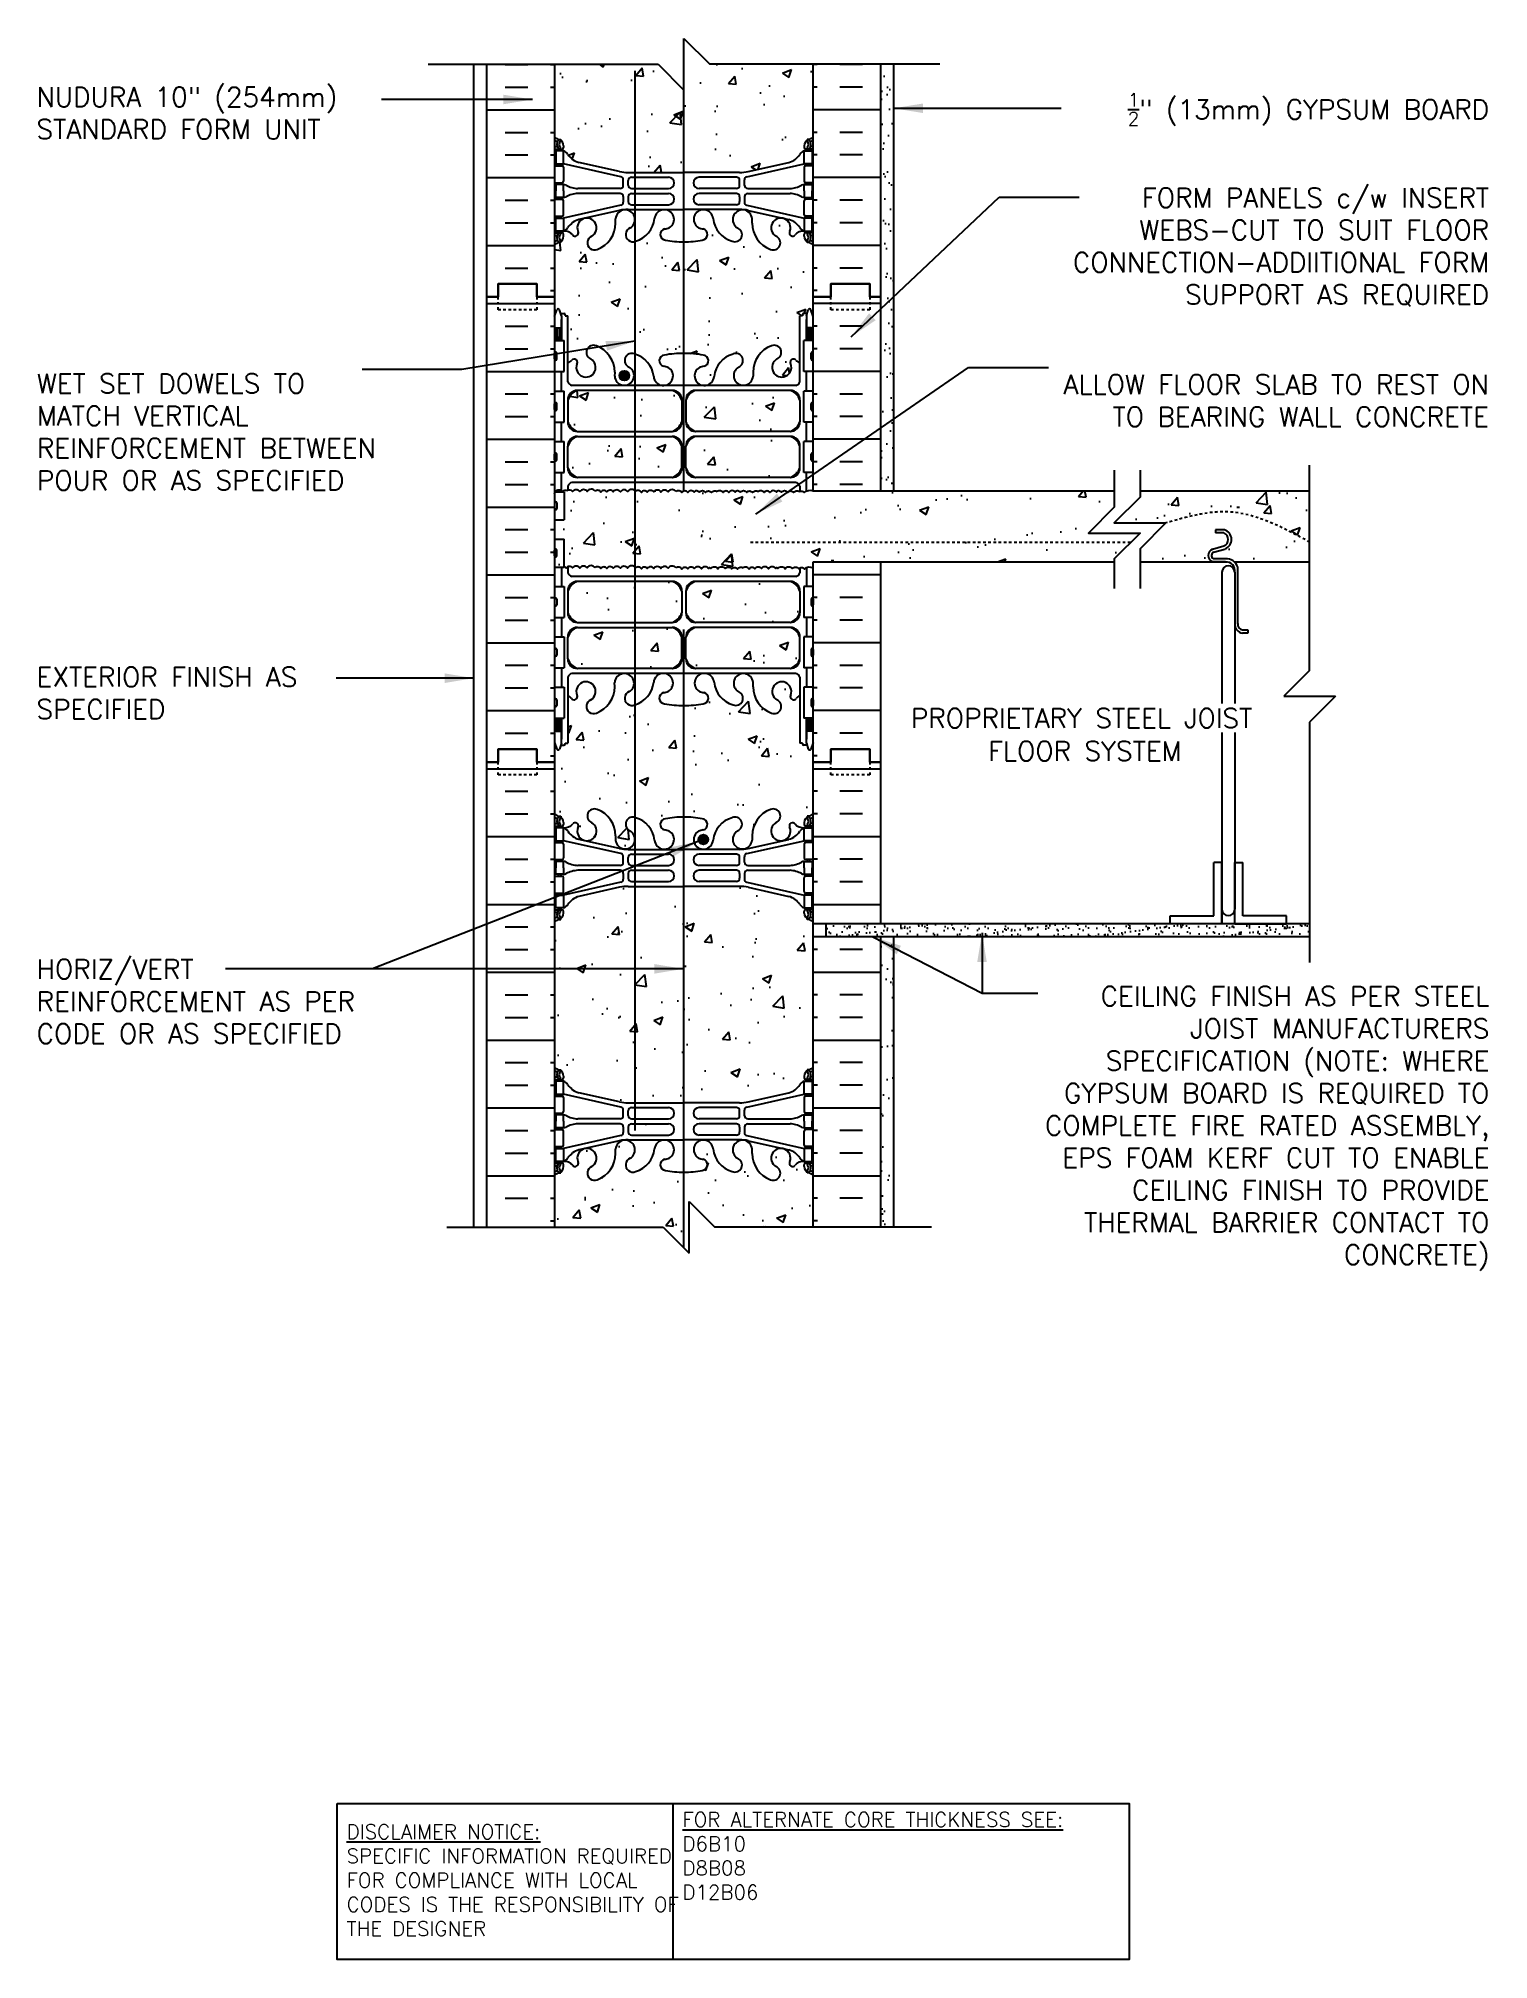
# Model space of a CAD drawing. Header units: inches. Extents: x 151.8 to 207.9, y 126.4 to 200.7.
import ezdxf
from ezdxf.enums import TextEntityAlignment as Align

# ---------------------------------------------------------------- set-up
doc = ezdxf.new("R2010")
doc.units = ezdxf.units.IN
doc.header["$LTSCALE"] = 0.5
doc.header["$MEASUREMENT"] = 0
doc.linetypes.add('DASHED2', pattern=[0.375, 0.25, -0.125])
doc.linetypes.add('HIDDEN2', pattern=[0.1875, 0.125, -0.0625])
for name, color, linetype in [('HATCH', 12, 'Continuous'), ('line25', 2, 'Continuous'), ('LINE3', 3, 'Continuous'), ('LINE50', 5, 'Continuous'), ('LINE9', 9, 'Continuous'), ('TEXT', 4, 'Continuous'), ('Web_Edge', 9, 'Continuous')]:
    doc.layers.add(name, color=color, linetype=linetype)
doc.styles.add('DIM', font='romans.shx', dxfattribs={"width": 0.7})
doc.styles.add('ROMANS', font='romans.shx', dxfattribs={"height": 0.75})
doc.styles.get("Standard").update_dxf_attribs({"font": 'romans.shx', "height": 0.75})
doc.dimstyles.new('ext_12', dxfattribs={"dimscale": 12, "dimtxt": 0.075, "dimasz": 0.09375, "dimexe": 0.09375, "dimexo": 0.0625, "dimgap": 0.0625, "dimtad": 1, "dimdec": 1, "dimzin": 2, "dimdsep": 46, "dimlunit": 4, "dimtxsty": 'DIM', "dimcen": 0.09, "dimdle": 0.09375, "dimclrt": 4, "dimadec": 0, "dimazin": 0, "dimtfac": 1, "dimtdec": 1, "dimtmove": 2, "dimatfit": 3, "dimfxl": 1, "dimfrac": 2, "dimtolj": 1, "dimtzin": 0, "dimarcsym": 0})
pattern_1 = [(37.5, (65.3149, -14.4907), (-0.0314967, 0.963412), [0, -0.76, 0, -0.85, 0, -0.8125]), (7.5, (65.3149, -14.4907), (0.8848884, 1.411073), [0, -0.41, 0, -0.685, 0, -0.2625]), (327.5, (64.6999, -14.4907), (1.557071, 0.0028295), [0, -0.25, 0, -0.9, 0, -1.175]), (317.5, (64.6999, -14.4907), (1.503063, 0.438838), [0, -0.125, 0, -0.59, 0, -0.675])]

msp = doc.modelspace()

# ---------------------------------------------------------------- texts
at = {"layer": 'TEXT', "style": 'ROMANS'}
for s, p in [('PROPRIETARY STEEL JOIST', (185.581, 174.441)), (' FLOOR SYSTEM ', (188.051, 173.166))]:
    msp.add_text(s, height=0.75, dxfattribs=at).set_placement(p, align=Align.MIDDLE_LEFT)
at = {"layer": 'TEXT', "char_height": 0.75, "style": 'ROMANS'}
for s, insert, width, attachment_point in [('\\A1;NUDURA 10" (254mm) STANDARD FORM UNIT', (151.754, 197.851), 16.57727, 4), ('\\A1;{\\H0.7x;\\S1/2;}" (13mm) GYPSUM BOARD', (207.951, 197.997), 19.5775, 6), ('\\A1;FORM PANELS c/w INSERT WEBS-CUT TO SUIT FLOOR CONNECTION-ADDIITIONAL FORM SUPPORT AS REQUIRED', (207.951, 192.667), 19.5775, 6), ('\\A1;WET SET DOWELS TO MATCH VERTICAL REINFORCEMENT BETWEEN POUR OR AS SPECIFIED', (151.766, 185.515), 14.25833, 4), ('ALLOW FLOOR SLAB TO REST ON TO BEARING WALL CONCRETE', (207.942, 186.728), 18.08617, 6), ('\\A1;EXTERIOR FINISH AS SPECIFIED', (151.754, 175.408), 14.62371, 4), ('HORIZ/VERT REINFORCEMENT AS PER CODE OR AS SPECIFIED', (151.762, 163.48), 15.30561, 4), ('CEILING FINISH AS PER STEEL JOIST MANUFACTURERS SPECIFICATION (NOTE: WHERE GYPSUM BOARD IS REQUIRED TO COMPLETE FIRE RATED ASSEMBLY, EPS FOAM KERF CUT TO ENABLE CEILING FINISH TO PROVIDE THERMAL BARRIER CONTACT TO CONCRETE)', (207.962, 158.554), 19.5775, 6)]:
    msp.add_mtext(s, dxfattribs=dict(at, insert=insert, width=width, attachment_point=attachment_point))
at = {"layer": 'TEXT', "char_height": 0.5625, "attachment_point": 4}
for s, insert, width in [('{\\LDISCLAIMER NOTICE:}\\PSPECIFIC INFORMATION REQUIRED FOR COMPLIANCE WITH LOCAL CODES IS THE RESPONSIBILITY OF THE DESIGNER', (163.751, 129.473), 14.00235), ('{\\LFOR ALTERNATE CORE THICKNESS SEE:\\P}D6B10\\PD8B08\\PD12B06', (176.743, 130.413), 23.33295)]:
    msp.add_mtext(s, dxfattribs=dict(at, insert=insert, width=width))

# ---------------------------------------------------------------- hatches: boundary and pattern name
at = {"layer": 'HATCH'}
h = msp.add_hatch(dxfattribs=at)
h.set_pattern_fill('AR-CONC', color=256, scale=0.5)
h.set_pattern_definition([(50, (0, 0), (3.5863, -0.31376), [0.375, -4.125]), (355, (0, 0), (-0.693757, 3.76096), [0.3, -3.3]), (100.4514, (0.299, -0.026), (2.892544, 3.4472), [0.3187, -3.50571]), (46.1842, (0, 1), (5.33621, -0.827596), [0.5625, -6.1875]), (96.6356, (0.4447, 0.931), (4.67331, 4.87059), [0.47805, -5.25857]), (351.1842, (0, 1), (4.67331, 4.87059), [0.45, -4.95]), (21, (0.5, 0.75), (2.984535, -2.013094), [0.375, -4.125]), (326, (0.5, 0.75), (1.216577, 3.62575), [0.3, -3.3]), (71.4514, (0.7487, 0.5822), (4.20111, 1.612656), [0.3187, -3.50571]), (37.5, (0, 0), (0.060799, 1.664469), [0, -3.26, 0, -3.35, 0, -3.3125]), (7.5, (0, 0), (1.315348, 1.972059), [0, -1.91, 0, -3.185, 0, -1.2625]), (327.5, (-1.115, 0), (2.669112, -0.1127744), [0, -1.25, 0, -3.9, 0, -5.175]), (317.5, (-1.615, 0), (2.91593, 0.500525), [0, -1.625, 0, -2.59, 0, -3.675])])
h.paths.add_polyline_path([(172.302, 183.251, -0.37063), (172.495, 183.208, -0.520567), (172.775, 183.206, -0.520567), (173.055, 183.214, -0.520567), (173.365, 183.224, -0.445343), (173.588, 183.185, -0.520567), (173.815, 183.192, -0.520567), (174.064, 183.199, -0.520567), (174.344, 183.197, -0.520567), (174.623, 183.206, -0.520567), (174.933, 183.215, -0.445343), (175.156, 183.176, -0.520567), (175.384, 183.183, -0.520567), (175.632, 183.191, -0.520567), (175.912, 183.189, -0.520567), (176.192, 183.197, -0.520567), (176.502, 183.207, -0.445343), (176.725, 183.168, -0.520567), (176.952, 183.175, -0.520567), (177.201, 183.182, -0.175549), (177.296, 183.248, -0.175549), (177.392, 183.182, -0.520567), (177.64, 183.175, -0.520567), (177.868, 183.168, -0.445343), (178.091, 183.207, -0.445343), (178.314, 183.168, -0.520567), (178.541, 183.175, -0.520567), (178.79, 183.182, -0.175549), (178.885, 183.248, -0.175549), (178.981, 183.182, -0.520567), (179.229, 183.175, -0.520567), (179.457, 183.168, -0.445343), (179.68, 183.207, -0.445343), (179.903, 183.168, -0.520567), (180.13, 183.175, -0.520567), (180.379, 183.182, -0.175549), (180.474, 183.248, -0.175549), (180.57, 183.182, -0.520567), (180.818, 183.175, -0.520567), (181.046, 183.168, -0.439184), (181.266, 183.209, -0.409755), (181.457, 183.168, -0.316111), (181.799, 183.232), (193.447, 183.232), (193.447, 182.599), (192.447, 181.599), (194.447, 181.599), (193.447, 180.599), (193.447, 180.482), (181.799, 180.482), (181.799, 180.25, 0.378754), (181.468, 180.21, 0.520567), (181.241, 180.217, 0.520567), (180.992, 180.225, 0.520567), (180.713, 180.223, 0.520567), (180.433, 180.232, 0.077714), (180.394, 180.275, 0.077714), (180.355, 180.232, 0.520567), (180.075, 180.223, 0.520567), (179.796, 180.225, 0.520567), (179.547, 180.217, 0.520567), (179.319, 180.21, 0.445343), (179.097, 180.25, 0.445343), (178.874, 180.21, 0.520567), (178.646, 180.217, 0.520567), (178.398, 180.225, 0.520567), (178.118, 180.223, 0.520567), (177.839, 180.232, 0.077714), (177.799, 180.275, 0.077714), (177.76, 180.232, 0.520567), (177.481, 180.223, 0.520567), (177.201, 180.225, 0.520567), (176.952, 180.217, 0.520567), (176.725, 180.21, 0.445343), (176.502, 180.25, 0.520567), (176.192, 180.24, 0.520567), (175.912, 180.232, 0.520567), (175.632, 180.233, 0.520567), (175.384, 180.226, 0.520567), (175.156, 180.219, 0.445343), (174.933, 180.258, 0.520567), (174.623, 180.249, 0.520567), (174.344, 180.24, 0.520567), (174.064, 180.242, 0.520567), (173.815, 180.234, 0.520567), (173.588, 180.227, 0.445343), (173.365, 180.267, 0.520567), (173.055, 180.257, 0.520567), (172.775, 180.249, 0.520567), (172.495, 180.25, 0.520567), (172.247, 180.243, 0.182404), (172.164, 180.296), (172.164, 180.287), (171.799, 180.287), (171.799, 183.241, -0.068144), (171.83, 183.206, -0.520567), (172.109, 183.208, -0.37063)])
h.paths.add_polyline_path([(171.879, 182.547, -0.414214), (171.839, 182.507, -0.414214), (171.799, 182.547), (171.799, 182.767, -0.414214), (171.839, 182.807, -0.414214), (171.879, 182.767)], flags=16)
h.paths.add_polyline_path([(171.879, 180.937), (171.879, 180.717, -0.414214), (171.839, 180.677, -0.414214), (171.799, 180.717), (171.799, 180.937, -0.414214), (171.839, 180.977, -0.414214)], flags=16)
edge = h.paths.add_edge_path()
edge.add_line((201.007, 183.232), (194.447, 183.232))
edge.add_line((194.447, 183.232), (194.447, 182.994))
edge.add_line((194.447, 182.994), (193.447, 181.994))
edge.add_line((193.447, 181.994), (195.447, 181.994))
edge.add_spline(control_points=[(195.447, 181.994), (196.251, 182.225), (198.175, 182.779), (199.965, 181.816), (201.007, 181.255)], knot_values=[0, 0, 0, 0, 2.427311, 5.806437, 5.806437, 5.806437, 5.806437], degree=3, periodic=0)
edge.add_line((201.007, 181.255), (201.007, 183.232))
edge = h.paths.add_edge_path()
edge.add_line((197.69, 181.605), (197.367, 181.605))
edge.add_line((197.367, 181.605), (197.367, 181.73))
edge.add_line((197.367, 181.73), (197.711, 181.73))
edge.add_arc((197.593, 181.355), 0.393, -69.73217, 72.50691, ccw=False)
edge.add_line((197.729, 180.986), (197.297, 180.864))
edge.add_arc((197.355, 180.732), 0.144, 113.74564, 240.31853)
edge.add_line((197.284, 180.607), (197.752, 180.607))
edge.add_arc((197.781, 180.146), 0.463, 46.71372, 93.56537, ccw=False)
edge.add_line((198.098, 180.482), (201.007, 180.482))
edge.add_line((201.007, 180.482), (201.007, 181.255))
edge.add_spline(control_points=[(201.007, 181.255), (199.965, 181.816), (198.175, 182.779), (196.251, 182.225), (195.447, 181.994)], knot_values=[0, 0, 0, 0, 3.379125, 5.806437, 5.806437, 5.806437, 5.806437], degree=3, periodic=0)
edge.add_line((195.447, 181.994), (194.447, 180.994))
edge.add_line((194.447, 180.994), (194.447, 180.482))
edge.add_line((194.447, 180.482), (197.256, 180.482))
edge.add_arc((197.355, 180.732), 0.269, 111.59793, 248.40207, ccw=False)
edge.add_line((197.256, 180.982), (197.69, 181.105))
edge.add_arc((197.593, 181.355), 0.268, 291.21998, 428.78002)
h.paths.add_polyline_path([(181.799, 192.742, 0.08841), (181.653, 192.839), (181.563, 192.839), (181.563, 192.881, -0.249069), (181.453, 193.088), (181.453, 193.156, -0.414214), (181.516, 193.218), (181.563, 193.218), (181.563, 193.288), (181.458, 193.288, 0.231736), (181.101, 193.137, -0.8344), (180.889, 193.263), (180.901, 193.284, 2.155404), (180.362, 193.09, -1), (180.149, 192.578, -0.311223), (179.44, 193.594), (179.44, 193.759, 1.661382), (178.879, 193.407, -1), (178.665, 192.896, -0.30095), (177.929, 193.768, 1.661382), (177.368, 193.415, 0.055617), (177.547, 193.37, -0.843243), (177.513, 192.937, -0.047544), (176.799, 192.872, -0.047544), (176.085, 192.937, -0.843243), (176.051, 193.37, 0.055617), (176.23, 193.415, 1.661382), (175.669, 193.768, -0.30095), (174.933, 192.896, -1), (174.72, 193.407, 1.661382), (174.158, 193.759), (174.159, 193.594, -0.311223), (173.45, 192.578, -1), (173.236, 193.09, 2.155404), (172.698, 193.284), (172.709, 193.263, -0.834375), (172.498, 193.137, 0.23174), (172.14, 193.288), (172.035, 193.288), (172.035, 193.218), (172.083, 193.218, -0.414214), (172.145, 193.156), (172.145, 193.088, -0.249069), (172.035, 192.881), (172.035, 192.839), (171.945, 192.839, 0.088416), (171.799, 192.742), (171.799, 190.742), (171.799, 189.983), (171.884, 190.243, -0.6), (171.984, 190.243), (172.033, 190.093), (172.159, 190.093, -0.414214), (172.209, 190.043), (172.209, 190.013), (172.309, 190.013), (172.309, 188.176, 0.108933), (172.462, 188.289, -0.8344), (172.673, 188.164), (172.662, 188.142, 2.155404), (173.2, 188.337, -1), (173.414, 188.848, -0.311223), (174.123, 187.832), (174.122, 187.667, 1.661382), (174.684, 188.02, -1), (174.897, 188.531, -0.30095), (175.633, 187.658, 1.661382), (176.194, 188.011, 0.055617), (176.015, 188.057, -0.843243), (176.049, 188.489, -0.049932), (176.799, 188.553, -0.049932), (177.549, 188.489, -0.843243), (177.583, 188.057, 0.055617), (177.404, 188.011, 1.661382), (177.965, 187.658, -0.30095), (178.701, 188.531, -1), (178.915, 188.02, 1.661382), (179.476, 187.667), (179.476, 187.832, -0.311223), (180.185, 188.848, -1), (180.398, 188.337, 2.155404), (180.937, 188.142), (180.925, 188.164, -0.834375), (181.137, 188.289, 0.10894), (181.289, 188.176), (181.289, 190.013), (181.389, 190.013), (181.389, 190.043, -0.414214), (181.439, 190.093), (181.565, 190.093), (181.614, 190.243, -0.6), (181.714, 190.243), (181.799, 189.983), (181.799, 190.742)])
h.paths.add_polyline_path([(181.799, 199.742), (177.799, 199.742), (176.799, 200.742), (176.799, 198.742), (175.799, 199.742), (171.799, 199.742), (171.799, 196.934, 0.088416), (171.945, 196.837), (172.035, 196.837), (172.035, 196.795, -0.249069), (172.145, 196.588), (172.145, 196.521, -0.414214), (172.083, 196.458), (172.035, 196.458), (172.035, 196.388), (172.14, 196.388, -0.155529), (172.316, 196.254, 0.180914), (172.734, 195.943), (174.315, 195.59, 0.054974), (174.641, 195.554), (176.799, 195.554), (178.957, 195.554, 0.054974), (179.284, 195.59), (180.865, 195.943, 0.180914), (181.283, 196.254, -0.155529), (181.458, 196.388), (181.563, 196.388), (181.563, 196.458), (181.516, 196.458, -0.414214), (181.453, 196.521), (181.453, 196.588, -0.249069), (181.563, 196.795), (181.563, 196.837), (181.653, 196.837, 0.08841), (181.799, 196.934)])
h.paths.add_polyline_path([(176.723, 184.967, 0.225652), (176.348, 185.342), (172.684, 185.342, 0.225652), (172.309, 184.967), (172.309, 184.126, 0.225652), (172.684, 183.751), (176.348, 183.751, 0.225652), (176.723, 184.126)])
h.paths.add_polyline_path([(176.723, 186.749, 0.225652), (176.348, 187.124), (172.684, 187.124, 0.225652), (172.309, 186.749), (172.309, 185.908, 0.225652), (172.684, 185.533), (176.348, 185.533, 0.225652), (176.723, 185.908)])
h.paths.add_polyline_path([(181.289, 186.749, 0.225652), (180.914, 187.124), (177.251, 187.124, 0.225652), (176.876, 186.749), (176.876, 185.908, 0.225652), (177.251, 185.533), (180.914, 185.533, 0.225652), (181.289, 185.908)])
h.paths.add_polyline_path([(181.289, 184.967, 0.225652), (180.914, 185.342), (177.251, 185.342, 0.225652), (176.876, 184.967), (176.876, 184.126, 0.225652), (177.251, 183.751), (180.914, 183.751, 0.225652), (181.289, 184.126)])
h.paths.add_polyline_path([(176.723, 177.576, 0.225652), (176.348, 177.951), (172.684, 177.951, 0.225652), (172.309, 177.576), (172.309, 176.735, 0.225652), (172.684, 176.36), (176.348, 176.36, 0.225652), (176.723, 176.735)])
h.paths.add_polyline_path([(176.723, 179.358, 0.225652), (176.348, 179.733), (172.684, 179.733, 0.225652), (172.309, 179.358), (172.309, 178.517, 0.225652), (172.684, 178.142), (176.348, 178.142, 0.225652), (176.723, 178.517)])
h.paths.add_polyline_path([(181.289, 179.358, 0.225652), (180.914, 179.733), (177.251, 179.733, 0.225652), (176.876, 179.358), (176.876, 178.517, 0.225652), (177.251, 178.142), (180.914, 178.142, 0.225652), (181.289, 178.517)])
h.paths.add_polyline_path([(181.289, 177.576, 0.225652), (180.914, 177.951), (177.251, 177.951, 0.225652), (176.876, 177.576), (176.876, 176.735, 0.225652), (177.251, 176.36), (180.914, 176.36, 0.225652), (181.289, 176.735)])
h.paths.add_polyline_path([(181.799, 172.742), (181.799, 173.501), (181.714, 173.241, -0.6), (181.614, 173.241), (181.565, 173.391), (181.439, 173.391, -0.414214), (181.389, 173.441), (181.389, 173.471), (181.289, 173.471), (181.289, 175.308, 0.108935), (181.137, 175.195, -0.8344), (180.925, 175.32), (180.937, 175.342, 2.155404), (180.398, 175.147, -1), (180.185, 174.636, -0.311223), (179.476, 175.652), (179.476, 175.817, 1.661382), (178.915, 175.464, -1), (178.701, 174.953, -0.30095), (177.965, 175.826, 1.661382), (177.404, 175.473, 0.055617), (177.583, 175.427, -0.843243), (177.549, 174.995, -0.049932), (176.799, 174.931, -0.049932), (176.049, 174.995, -0.843243), (176.015, 175.427, 0.055617), (176.194, 175.473, 1.661382), (175.633, 175.826, -0.30095), (174.897, 174.953, -1), (174.684, 175.464, 1.661382), (174.122, 175.817), (174.123, 175.652, -0.311223), (173.414, 174.636, -1), (173.2, 175.147, 2.155404), (172.662, 175.342), (172.673, 175.32, -0.834375), (172.462, 175.195, 0.108938), (172.309, 175.308), (172.309, 173.471), (172.209, 173.471), (172.209, 173.441, -0.414214), (172.159, 173.391), (172.033, 173.391), (171.984, 173.241, -0.6), (171.884, 173.241), (171.799, 173.501), (171.799, 172.742), (171.799, 170.742, 0.088416), (171.945, 170.645), (172.035, 170.645), (172.035, 170.603, -0.249069), (172.145, 170.396), (172.145, 170.328, -0.414214), (172.083, 170.266), (172.035, 170.266), (172.035, 170.196), (172.14, 170.196, 0.231736), (172.498, 170.347, -0.8344), (172.709, 170.221), (172.698, 170.2, 2.155404), (173.236, 170.394, -1), (173.45, 170.905, -0.311223), (174.159, 169.889), (174.158, 169.724, 1.661382), (174.72, 170.077, -1), (174.933, 170.588, -0.30095), (175.669, 169.716, 1.661382), (176.23, 170.069, 0.055617), (176.051, 170.114, -0.843243), (176.085, 170.547, -0.047544), (176.799, 170.611, -0.047544), (177.513, 170.547, -0.843243), (177.547, 170.114, 0.055617), (177.368, 170.069, 1.661382), (177.929, 169.716, -0.30095), (178.665, 170.588, -1), (178.879, 170.077, 1.661382), (179.44, 169.724), (179.44, 169.889, -0.311223), (180.149, 170.905, -1), (180.362, 170.394, 2.155404), (180.901, 170.2), (180.889, 170.221, -0.834375), (181.101, 170.347, 0.23174), (181.458, 170.196), (181.563, 170.196), (181.563, 170.266), (181.516, 170.266, -0.414214), (181.453, 170.328), (181.453, 170.396, -0.249069), (181.563, 170.603), (181.563, 170.645), (181.653, 170.645, 0.08841), (181.799, 170.742)])
h.paths.add_polyline_path([(181.799, 166.55, 0.08841), (181.653, 166.647), (181.563, 166.647), (181.563, 166.689, -0.249069), (181.453, 166.896), (181.453, 166.963, -0.414214), (181.516, 167.026), (181.563, 167.026), (181.563, 167.096), (181.458, 167.096, -0.155529), (181.283, 167.23, 0.180914), (180.865, 167.541), (179.284, 167.894, 0.054974), (178.957, 167.93), (176.799, 167.93), (174.641, 167.93, 0.054974), (174.315, 167.894), (172.734, 167.541, 0.180914), (172.316, 167.23, -0.155529), (172.14, 167.096), (172.035, 167.096), (172.035, 167.026), (172.083, 167.026, -0.414214), (172.145, 166.963), (172.145, 166.896, -0.249069), (172.035, 166.689), (172.035, 166.647), (171.945, 166.647, 0.088416), (171.799, 166.55), (171.799, 160.934, 0.088416), (171.945, 160.837), (172.035, 160.837), (172.035, 160.795, -0.249069), (172.145, 160.588), (172.145, 160.521, -0.414214), (172.083, 160.458), (172.035, 160.458), (172.035, 160.388), (172.14, 160.388, -0.155529), (172.316, 160.254, 0.180914), (172.734, 159.943), (174.315, 159.59, 0.054974), (174.641, 159.554), (176.799, 159.554), (178.957, 159.554, 0.054974), (179.284, 159.59), (180.865, 159.943, 0.180914), (181.283, 160.254, -0.155529), (181.458, 160.388), (181.563, 160.388), (181.563, 160.458), (181.516, 160.458, -0.414214), (181.453, 160.521), (181.453, 160.588, -0.249069), (181.563, 160.795), (181.563, 160.837), (181.653, 160.837, 0.08841), (181.799, 160.934)])
h.paths.add_polyline_path([(181.799, 156.742, 0.08841), (181.653, 156.839), (181.563, 156.839), (181.563, 156.881, -0.249069), (181.453, 157.088), (181.453, 157.156, -0.414214), (181.516, 157.218), (181.563, 157.218), (181.563, 157.288), (181.458, 157.288, 0.231736), (181.101, 157.137, -0.8344), (180.889, 157.263), (180.901, 157.284, 2.155404), (180.362, 157.09, -1), (180.149, 156.578, -0.311223), (179.44, 157.594), (179.44, 157.759, 1.661382), (178.879, 157.407, -1), (178.665, 156.896, -0.30095), (177.929, 157.768, 1.661382), (177.368, 157.415, 0.055617), (177.547, 157.37, -0.843243), (177.513, 156.937, -0.047544), (176.799, 156.872, -0.047544), (176.085, 156.937, -0.843243), (176.051, 157.37, 0.055617), (176.23, 157.415, 1.661382), (175.669, 157.768, -0.30095), (174.933, 156.896, -1), (174.72, 157.407, 1.661382), (174.158, 157.759), (174.159, 157.594, -0.311223), (173.45, 156.578, -1), (173.236, 157.09, 2.155404), (172.698, 157.284), (172.709, 157.263, -0.834375), (172.498, 157.137, 0.23174), (172.14, 157.288), (172.035, 157.288), (172.035, 157.218), (172.083, 157.218, -0.414214), (172.145, 157.156), (172.145, 157.088, -0.249069), (172.035, 156.881), (172.035, 156.839), (171.945, 156.839, 0.088416), (171.799, 156.742), (171.799, 154.742), (176.002, 154.742), (177.002, 153.742), (177.002, 155.742), (178.002, 154.742), (181.799, 154.742)])
h = msp.add_hatch(dxfattribs=at)
h.set_pattern_fill('AR-SAND', color=256, scale=0.5, style=0)
h.set_pattern_definition(pattern_1)
h.paths.add_polyline_path([(184.424, 183.232), (184.924, 183.232), (184.924, 185.938), (184.424, 185.691)])
h.paths.add_polyline_path([(184.924, 190.379), (184.424, 190.132), (184.424, 185.691), (184.924, 185.938)])
h.paths.add_polyline_path([(184.924, 192.044), (184.424, 192.044), (184.424, 190.742), (184.424, 190.132), (184.924, 190.379)])
h.paths.add_polyline_path([(184.924, 199.742), (184.424, 199.742), (184.424, 192.044), (184.924, 192.044)])
h = msp.add_hatch(dxfattribs=at)
h.set_pattern_fill('INSUL', color=256, scale=7, style=0)
h.set_pattern_definition([(0, (-2754.3623, -224.2676), (0, 2.625), []), (0, (-2754.3623, -223.3926), (0, 2.625), [0.875, -0.875]), (0, (-2754.3623, -222.5176), (0, 2.625), [0.875, -0.875])])
h.paths.add_polyline_path([(169.174, 172.742), (169.612, 172.742), (169.612, 173.242), (171.112, 173.242), (171.112, 172.742), (171.799, 172.742), (171.799, 190.742), (171.112, 190.742), (171.112, 191.242), (169.612, 191.242), (169.612, 190.742), (169.174, 190.742)])
h = msp.add_hatch(dxfattribs=at)
h.set_pattern_fill('INSUL', color=256, scale=7, style=0)
h.set_pattern_definition([(0, (-2754.3623, -242.2676), (0, 2.625), []), (0, (-2754.3623, -241.3926), (0, 2.625), [0.875, -0.875]), (0, (-2754.3623, -240.5176), (0, 2.625), [0.875, -0.875])])
h.paths.add_polyline_path([(169.174, 154.742), (169.612, 154.742), (169.612, 155.242), (171.112, 155.242), (171.112, 154.742), (171.799, 154.742), (171.799, 172.742), (171.112, 172.742), (171.112, 173.242), (169.612, 173.242), (169.612, 172.742), (169.174, 172.742)])
h = msp.add_hatch(dxfattribs=at)
h.set_pattern_fill('INSUL', color=256, scale=7, style=0)
h.set_pattern_definition([(180, (3107.961, -242.2676), (0, 2.625), []), (180, (3107.961, -241.3926), (0, 2.625), [0.875, -0.875]), (180, (3107.961, -240.5176), (0, 2.625), [0.875, -0.875])])
h.paths.add_polyline_path([(181.799, 166.482), (184.424, 166.482), (184.424, 172.742), (183.987, 172.742), (183.987, 173.242), (182.487, 173.242), (182.487, 172.742), (181.799, 172.742)])
h.paths.add_polyline_path([(184.424, 165.982), (181.799, 165.982), (181.799, 154.742), (182.487, 154.742), (182.487, 155.242), (183.987, 155.242), (183.987, 154.742), (184.424, 154.742)])
h = msp.add_hatch(dxfattribs=at)
h.set_pattern_fill('AR-SAND', color=256, scale=0.25, style=0)
h.set_pattern_definition([(37.5, (119.97737, 72.92554), (-0.0157483, 0.481706), [0, -0.38, 0, -0.425, 0, -0.40625]), (7.5, (119.97737, 72.92554), (0.4424442, 0.7055365), [0, -0.205, 0, -0.3425, 0, -0.13125]), (327.5, (119.66987, 72.92554), (0.7785355, 0.0014148), [0, -0.125, 0, -0.45, 0, -0.5875]), (317.5, (119.66987, 72.92554), (0.7515317, 0.219419), [0, -0.0625, 0, -0.295, 0, -0.3375])])
h.paths.add_polyline_path([(201.007, 165.982), (201.007, 166.482), (182.299, 166.482), (182.299, 165.982)])
h = msp.add_hatch(dxfattribs=at)
h.set_pattern_fill('AR-SAND', color=256, scale=0.5, style=0)
h.set_pattern_definition(pattern_1)
h.paths.add_polyline_path([(184.924, 165.982), (184.424, 165.982), (184.424, 163.053), (184.924, 162.104)])
h.paths.add_polyline_path([(184.924, 162.104), (184.424, 163.053), (184.424, 154.742), (184.924, 154.742)])
h = msp.add_hatch(dxfattribs=at)
h.set_pattern_fill('AR-CONC', color=256, scale=0.5, style=0)
h.set_pattern_definition([(50, (171.7993, 153.742), (3.5863, -0.3138), [0.375, -4.125]), (355, (171.7993, 153.742), (-0.6938, 3.761), [0.3, -3.3]), (100.45, (172.098, 153.7158), (2.8925, 3.4472), [0.3187, -3.5057]), (46.184, (171.7993, 154.742), (5.3362, -0.8276), [0.5625, -6.1875]), (96.64, (172.244, 154.673), (4.6733, 4.8706), [0.478, -5.2586]), (351.18, (171.7993, 154.742), (4.6733, 4.8706), [0.45, -4.95]), (21, (172.2993, 154.492), (2.9845, -2.0131), [0.375, -4.125]), (326, (172.2993, 154.492), (1.2166, 3.6258), [0.3, -3.3]), (71.45, (172.548, 154.3242), (4.2011, 1.6127), [0.3187, -3.5057]), (37.5, (171.7993, 153.742), (0.0608, 1.66447), [0, -3.26, 0, -3.35, 0, -3.3125]), (7.5, (171.7993, 153.742), (1.31535, 1.97206), [0, -1.91, 0, -3.185, 0, -1.2625]), (327.5, (170.6843, 153.742), (2.66911, -0.11277), [0, -1.25, 0, -3.9, 0, -5.175]), (317.5, (170.1843, 153.742), (2.9159, 0.5005), [0, -1.625, 0, -2.59, 0, -3.675])])
edge = h.paths.add_edge_path()
edge.add_line((176.208, 158.743), (174.768, 158.743))
edge.add_arc((174.768, 158.618), 0.125, 90, 179.92924)
edge.add_spline(control_points=[(174.643, 158.613), (174.643, 158.526)], knot_values=[0, 0, 0.500005, 0.500005], weights=[1, 1], degree=1, periodic=0)
edge.add_line((174.643, 158.526), (174.643, 158.434))
edge.add_arc((174.768, 158.434), 0.125, 180, 270)
edge.add_line((174.768, 158.309), (176.208, 158.309))
edge.add_arc((176.208, 158.526), 0.217, 270, 450)
at = {"layer": 'LINE3'}
for points in [[(174.309, 187.695, 1), (174.684, 187.695, 1)], [(177.368, 169.744, 1), (177.743, 169.744, 1)]]:
    msp.add_hatch(color=256, dxfattribs=at).paths.add_polyline_path(points)

# ---------------------------------------------------------------- linework, layer by layer
at = {"layer": 'HATCH'}
for p, q in [((169.888, 199.732), (170.763, 199.732)), ((171.638, 199.732), (171.799, 199.732)), ((181.961, 199.732), (181.799, 199.732)), ((183.711, 199.732), (182.836, 199.732)), ((169.888, 198.857), (170.763, 198.857)), ((171.638, 198.857), (171.799, 198.857)), ((181.961, 198.857), (181.799, 198.857)), ((183.711, 198.857), (182.836, 198.857)), ((169.174, 197.982), (171.799, 197.982)), ((184.424, 197.982), (181.799, 197.982)), ((169.888, 197.107), (170.763, 197.107)), ((171.638, 197.107), (171.799, 197.107)), ((181.961, 197.107), (181.799, 197.107)), ((183.711, 197.107), (182.836, 197.107)), ((169.888, 196.232), (170.763, 196.232)), ((171.638, 196.232), (171.799, 196.232)), ((181.961, 196.232), (181.799, 196.232)), ((183.711, 196.232), (182.836, 196.232)), ((169.174, 195.357), (171.799, 195.357)), ((184.424, 195.357), (181.799, 195.357)), ((169.888, 194.482), (170.763, 194.482)), ((171.638, 194.482), (171.799, 194.482)), ((181.961, 194.482), (181.799, 194.482)), ((183.711, 194.482), (182.836, 194.482)), ((169.888, 193.607), (170.763, 193.607)), ((171.638, 193.607), (171.799, 193.607)), ((181.961, 193.607), (181.799, 193.607)), ((183.711, 193.607), (182.836, 193.607)), ((169.174, 192.732), (171.799, 192.732)), ((184.424, 192.732), (181.799, 192.732)), ((169.888, 191.857), (170.763, 191.857)), ((171.638, 191.857), (171.799, 191.857)), ((181.961, 191.857), (181.799, 191.857)), ((183.711, 191.857), (182.836, 191.857)), ((171.638, 190.982), (171.799, 190.982)), ((181.961, 190.982), (181.799, 190.982)), ((184.424, 190.482), (181.799, 190.482)), ((181.961, 189.607), (181.799, 189.607)), ((183.711, 189.607), (182.836, 189.607)), ((181.961, 188.732), (181.799, 188.732)), ((183.711, 188.732), (182.836, 188.732)), ((184.424, 187.857), (181.799, 187.857)), ((181.961, 186.982), (181.799, 186.982)), ((183.711, 186.982), (182.836, 186.982)), ((181.961, 186.107), (181.799, 186.107)), ((183.711, 186.107), (182.836, 186.107)), ((184.424, 185.232), (181.799, 185.232)), ((181.961, 184.357), (181.799, 184.357)), ((183.711, 184.357), (182.836, 184.357)), ((181.961, 183.482), (181.799, 183.482)), ((183.711, 183.482), (182.836, 183.482)), ((173.135, 180.322), (173.135, 180.322)), ((184.424, 179.982), (181.799, 179.982)), ((193.457, 180.36), (193.457, 180.36)), ((181.961, 179.107), (181.799, 179.107)), ((183.711, 179.107), (182.836, 179.107)), ((181.961, 178.232), (181.799, 178.232)), ((183.711, 178.232), (182.836, 178.232)), ((184.424, 177.357), (181.799, 177.357)), ((181.961, 176.482), (181.799, 176.482)), ((183.711, 176.482), (182.836, 176.482)), ((181.961, 175.607), (181.799, 175.607)), ((183.711, 175.607), (182.836, 175.607)), ((184.424, 174.732), (181.799, 174.732)), ((181.961, 173.857), (181.799, 173.857)), ((183.711, 173.857), (182.836, 173.857)), ((181.961, 172.982), (181.799, 172.982))]:
    msp.add_line(p, q, dxfattribs=at)
for points in [[(171.799, 183.241, -0.068144), (171.83, 183.206, -0.520567), (172.109, 183.208, -0.37063), (172.302, 183.251)], [(173.365, 183.224, 0.520567), (173.055, 183.214, 0.520567), (172.775, 183.206, 0.520567), (172.495, 183.208, 0.37063), (172.302, 183.251, 0.37063)], [(174.933, 183.215, 0.520567), (174.623, 183.206, 0.520567), (174.344, 183.197, 0.520567), (174.064, 183.199, 0.520567), (173.815, 183.192, 0.520567), (173.588, 183.185, 0.445343), (173.365, 183.224, 0.445343)], [(176.502, 183.207, 0.520567), (176.192, 183.197, 0.520567), (175.912, 183.189, 0.520567), (175.632, 183.191, 0.520567), (175.384, 183.183, 0.520567), (175.156, 183.176, 0.445343), (174.933, 183.215, 0.445343)], [(177.296, 183.248, 0.175549), (177.201, 183.182, 0.520567), (176.952, 183.175, 0.520567), (176.725, 183.168, 0.445343), (176.502, 183.207)], [(177.296, 183.248, -0.175549), (177.392, 183.182, -0.520567), (177.64, 183.175, -0.520567), (177.868, 183.168, -0.445343), (178.091, 183.207)], [(178.885, 183.248, 0.175549), (178.79, 183.182, 0.520567), (178.541, 183.175, 0.520567), (178.314, 183.168, 0.445343), (178.091, 183.207)], [(178.885, 183.248, -0.175549), (178.981, 183.182, -0.520567), (179.229, 183.175, -0.520567), (179.457, 183.168, -0.445343), (179.68, 183.207)], [(180.474, 183.248, 0.175549), (180.379, 183.182, 0.520567), (180.13, 183.175, 0.520567), (179.903, 183.168, 0.445343), (179.68, 183.207)], [(180.474, 183.248, -0.175549), (180.57, 183.182, -0.520567), (180.818, 183.175, -0.520567), (181.046, 183.168, -0.445343), (181.269, 183.207)], [(181.266, 183.209, -0.409755), (181.457, 183.168, -0.316111), (181.799, 183.232)], [(173.365, 180.267, 0.520567), (173.055, 180.257, 0.520567), (172.775, 180.249, 0.520567), (172.495, 180.25, 0.520567), (172.247, 180.243, 0.182404), (172.164, 180.296, 0.182404)], [(174.933, 180.258, 0.520567), (174.623, 180.249, 0.520567), (174.344, 180.24, 0.520567), (174.064, 180.242, 0.520567), (173.815, 180.234, 0.520567), (173.588, 180.227, 0.445343), (173.365, 180.267, 0.445343)], [(176.502, 180.25, 0.520567), (176.192, 180.24, 0.520567), (175.912, 180.232, 0.520567), (175.632, 180.233, 0.520567), (175.384, 180.226, 0.520567), (175.156, 180.219, 0.445343), (174.933, 180.258, 0.445343)], [(177.799, 180.275, 0.077714), (177.76, 180.232, 0.520567), (177.481, 180.223, 0.520567), (177.201, 180.225, 0.520567), (176.952, 180.217, 0.520567), (176.725, 180.21, 0.445343), (176.502, 180.25)], [(177.799, 180.275, -0.077714), (177.839, 180.232, -0.520567), (178.118, 180.223, -0.520567), (178.398, 180.225, -0.520567), (178.646, 180.217, -0.520567), (178.874, 180.21, -0.445343), (179.097, 180.25)], [(180.394, 180.275, 0.077714), (180.355, 180.232, 0.520567), (180.075, 180.223, 0.520567), (179.796, 180.225, 0.520567), (179.547, 180.217, 0.520567), (179.319, 180.21, 0.445343), (179.097, 180.25)], [(180.394, 180.275, -0.077714), (180.433, 180.232, -0.520567), (180.713, 180.223, -0.520567), (180.992, 180.225, -0.520567), (181.241, 180.217, -0.520567), (181.468, 180.21, -0.378754), (181.799, 180.25)]]:
    msp.add_lwpolyline(points, format="xyb", dxfattribs=at)
at = {"layer": 'line25'}
for p, q in [((171.799, 199.742), (171.799, 190.742)), ((181.799, 190.742), (181.799, 199.742)), ((171.799, 190.742), (171.799, 172.742)), ((181.799, 183.232), (181.799, 190.742)), ((171.799, 189.047), (172.164, 189.047)), ((172.164, 187.847), (172.164, 189.047)), ((181.799, 189.047), (181.434, 189.047)), ((181.434, 187.847), (181.434, 189.047)), ((171.799, 187.847), (172.164, 187.847)), ((181.799, 187.847), (181.434, 187.847)), ((171.799, 187.097), (172.164, 187.097)), ((172.164, 185.897), (172.164, 187.097)), ((181.799, 187.097), (181.434, 187.097)), ((181.434, 185.897), (181.434, 187.097)), ((171.799, 185.897), (172.164, 185.897)), ((181.799, 185.897), (181.434, 185.897)), ((171.799, 185.147), (172.164, 185.147)), ((172.164, 183.947), (172.164, 185.147)), ((181.799, 185.147), (181.434, 185.147)), ((181.434, 183.947), (181.434, 185.147)), ((171.799, 183.947), (172.164, 183.947)), ((181.799, 183.947), (181.434, 183.947)), ((171.799, 183.197), (172.164, 183.197)), ((172.164, 183.197), (172.164, 182.117)), ((181.799, 183.232), (193.447, 183.232)), ((194.447, 183.232), (201.007, 183.232)), ((194.447, 183.232), (194.845, 183.232)), ((171.799, 182.117), (172.164, 182.117)), ((197.711, 181.73), (197.367, 181.73)), ((197.367, 181.73), (197.367, 181.605)), ((197.69, 181.605), (197.367, 181.605)), ((171.799, 181.367), (172.164, 181.367)), ((172.164, 180.287), (172.164, 181.367)), ((197.256, 180.982), (197.69, 181.105)), ((197.29, 180.862), (197.724, 180.984)), ((171.799, 180.287), (172.164, 180.287)), ((181.799, 179.982), (181.799, 180.482)), ((181.799, 180.482), (193.447, 180.482)), ((181.799, 172.742), (181.799, 179.982)), ((194.447, 180.482), (194.845, 180.482)), ((194.452, 180.482), (197.805, 180.482)), ((197.756, 180.482), (197.256, 180.482)), ((197.756, 180.607), (197.284, 180.607)), ((197.613, 180.088), (197.613, 175.003)), ((198.098, 180.482), (201.007, 180.482)), ((198.113, 180.088), (198.113, 175.003)), ((198.224, 178.073), (198.224, 180.279)), ((171.799, 179.537), (172.164, 179.537)), ((172.164, 179.537), (172.164, 178.337)), ((181.799, 179.537), (181.434, 179.537)), ((181.434, 179.537), (181.434, 178.337)), ((171.799, 178.337), (172.164, 178.337)), ((181.799, 178.337), (181.434, 178.337)), ((198.619, 177.732), (198.405, 177.732)), ((198.415, 177.857), (198.619, 177.857)), ((198.619, 177.857), (198.619, 177.732)), ((171.799, 177.587), (172.164, 177.587)), ((172.164, 177.587), (172.164, 176.387)), ((181.799, 177.587), (181.434, 177.587)), ((181.434, 177.587), (181.434, 176.387)), ((171.799, 176.387), (172.164, 176.387)), ((181.799, 176.387), (181.434, 176.387)), ((171.799, 175.637), (172.164, 175.637)), ((172.164, 175.637), (172.164, 174.437)), ((181.799, 175.637), (181.434, 175.637)), ((181.434, 175.637), (181.434, 174.437)), ((171.799, 174.437), (172.164, 174.437)), ((181.799, 174.437), (181.434, 174.437)), ((197.613, 173.878), (197.613, 167.045)), ((198.113, 173.878), (198.113, 167.045)), ((171.799, 172.742), (171.799, 154.742)), ((181.799, 154.742), (181.799, 172.742)), ((197.613, 168.857), (197.301, 168.857)), ((197.301, 166.795), (197.301, 168.857)), ((197.613, 168.857), (197.613, 166.482)), ((197.613, 166.482), (197.613, 168.857)), ((198.113, 168.857), (198.426, 168.857)), ((198.113, 166.482), (198.113, 168.857)), ((198.426, 166.795), (198.426, 168.857)), ((195.613, 166.482), (195.613, 166.795)), ((195.613, 166.795), (197.301, 166.795)), ((200.113, 166.795), (198.426, 166.795)), ((200.113, 166.482), (200.113, 166.795)), ((182.299, 165.982), (182.299, 166.482)), ((197.613, 166.482), (195.613, 166.482)), ((198.113, 166.482), (200.113, 166.482))]:
    msp.add_line(p, q, dxfattribs=at)
for centre, radius, start, end in [((197.593, 181.355), 0.268, 291.21998, 68.78002), ((197.593, 181.355), 0.393, 291.21998, 72.50691), ((197.355, 180.732), 0.269, 111.59793, 248.40207), ((197.355, 180.732), 0.144, 111.59793, 240.31853), ((197.863, 180.086), 0.25, 0.44662, 179.55338), ((197.781, 180.146), 0.463, 16.75744, 94.17357), ((197.781, 180.146), 0.338, 350.13198, 94.17357), ((198.46, 178.076), 0.348, 185.2582, 260.88594), ((198.455, 178.084), 0.231, 177.12211, 260.19191), ((197.863, 167.047), 0.25, 180.44662, 359.55338)]:
    msp.add_arc(centre, radius, start, end, dxfattribs=at)
at = {"layer": 'LINE3'}
for p, q in [((174.907, 199.492), (174.907, 158.482)), ((176.782, 198.749), (176.782, 183.217)), ((176.786, 177.867), (176.786, 153.958))]:
    msp.add_line(p, q, dxfattribs=at)
for centre in [(174.496, 187.695), (177.555, 169.744)]:
    msp.add_circle(centre, 0.188, dxfattribs=at)
at = {"layer": 'LINE50'}
for p, q in [((169.174, 190.742), (169.174, 199.742)), ((184.424, 190.742), (184.424, 199.742)), ((169.174, 172.742), (169.174, 190.742)), ((184.424, 183.232), (184.424, 190.742)), ((184.424, 172.742), (184.424, 180.482)), ((169.174, 154.742), (169.174, 172.742)), ((184.424, 166.482), (184.424, 172.742)), ((184.424, 154.742), (184.424, 165.982))]:
    msp.add_line(p, q, dxfattribs=at)
for points in [[(169.174, 190.742), (169.612, 190.742), (169.612, 191.242), (171.112, 191.242), (171.112, 190.742), (171.799, 190.742)], [(171.799, 190.742), (171.112, 190.742), (171.112, 191.242), (169.612, 191.242), (169.612, 190.742), (169.174, 190.742)], [(184.424, 190.742), (183.987, 190.742), (183.987, 191.242), (182.487, 191.242), (182.487, 190.742), (181.799, 190.742)], [(181.799, 190.742), (182.487, 190.742), (182.487, 191.242), (183.987, 191.242), (183.987, 190.742), (184.424, 190.742)], [(169.174, 172.742), (169.612, 172.742), (169.612, 173.242), (171.112, 173.242), (171.112, 172.742), (171.799, 172.742)], [(171.799, 172.742), (171.112, 172.742), (171.112, 173.242), (169.612, 173.242), (169.612, 172.742), (169.174, 172.742)], [(184.424, 172.742), (183.987, 172.742), (183.987, 173.242), (182.487, 173.242), (182.487, 172.742), (181.799, 172.742)], [(181.799, 172.742), (182.487, 172.742), (182.487, 173.242), (183.987, 173.242), (183.987, 172.742), (184.424, 172.742)]]:
    msp.add_lwpolyline(points, dxfattribs=at)
at = {"layer": 'LINE9'}
for p, q in [((176.799, 198.742), (176.799, 200.742)), ((176.799, 200.742), (177.799, 199.742)), ((166.903, 199.742), (175.799, 199.742)), ((168.674, 154.742), (168.674, 199.742)), ((175.799, 199.742), (176.799, 198.742)), ((186.695, 199.742), (177.799, 199.742)), ((184.924, 183.232), (184.924, 199.742)), ((171.799, 188.337), (171.799, 188.557)), ((171.799, 188.502), (171.799, 188.502)), ((171.799, 188.392), (171.799, 188.392)), ((171.839, 188.597), (171.839, 188.597)), ((171.839, 188.297), (171.839, 188.297)), ((171.879, 188.337), (171.879, 188.557)), ((181.719, 188.337), (181.719, 188.557)), ((181.759, 188.597), (181.759, 188.597)), ((181.759, 188.297), (181.759, 188.297)), ((181.799, 188.337), (181.799, 188.557)), ((181.799, 188.502), (181.799, 188.502)), ((181.799, 188.392), (181.799, 188.392)), ((171.799, 186.387), (171.799, 186.607)), ((171.839, 186.647), (171.839, 186.647)), ((171.879, 186.387), (171.879, 186.607)), ((181.719, 186.387), (181.719, 186.607)), ((181.759, 186.647), (181.759, 186.647)), ((181.799, 186.387), (181.799, 186.607)), ((171.799, 186.552), (171.799, 186.552)), ((171.799, 186.442), (171.799, 186.442)), ((171.839, 186.347), (171.839, 186.347)), ((181.759, 186.347), (181.759, 186.347)), ((181.799, 186.552), (181.799, 186.552)), ((181.799, 186.442), (181.799, 186.442)), ((171.799, 184.437), (171.799, 184.657)), ((171.799, 184.602), (171.799, 184.602)), ((171.799, 184.492), (171.799, 184.492)), ((171.839, 184.697), (171.839, 184.697)), ((171.839, 184.397), (171.839, 184.397)), ((171.879, 184.437), (171.879, 184.657)), ((181.719, 184.437), (181.719, 184.657)), ((181.759, 184.697), (181.759, 184.697)), ((181.759, 184.397), (181.759, 184.397)), ((181.799, 184.437), (181.799, 184.657)), ((181.799, 184.602), (181.799, 184.602)), ((181.799, 184.492), (181.799, 184.492)), ((201.007, 176.285), (201.007, 184.232)), ((171.799, 182.767), (171.799, 182.547)), ((171.799, 182.712), (171.799, 182.712)), ((171.799, 182.602), (171.799, 182.602)), ((171.839, 182.807), (171.839, 182.807)), ((171.839, 182.507), (171.839, 182.507)), ((171.879, 182.767), (171.879, 182.547)), ((171.799, 180.717), (171.799, 180.937)), ((171.799, 180.882), (171.799, 180.882)), ((171.799, 180.772), (171.799, 180.772)), ((171.839, 180.977), (171.839, 180.977)), ((171.839, 180.677), (171.839, 180.677)), ((171.879, 180.717), (171.879, 180.937)), ((171.799, 179.047), (171.799, 178.827)), ((171.799, 178.992), (171.799, 178.992)), ((171.799, 178.882), (171.799, 178.882)), ((171.839, 179.087), (171.839, 179.087)), ((171.839, 178.787), (171.839, 178.787)), ((171.879, 179.047), (171.879, 178.827)), ((181.719, 179.047), (181.719, 178.827)), ((181.759, 179.087), (181.759, 179.087)), ((181.759, 178.787), (181.759, 178.787)), ((181.799, 179.047), (181.799, 178.827)), ((181.799, 178.992), (181.799, 178.992)), ((181.799, 178.882), (181.799, 178.882)), ((171.799, 177.097), (171.799, 176.877)), ((171.799, 177.042), (171.799, 177.042)), ((171.799, 176.932), (171.799, 176.932)), ((171.879, 177.097), (171.879, 176.877)), ((181.719, 177.097), (181.719, 176.877)), ((181.799, 177.097), (181.799, 176.877)), ((181.799, 177.042), (181.799, 177.042)), ((181.799, 176.932), (181.799, 176.932)), ((171.839, 176.837), (171.839, 176.837)), ((181.759, 176.837), (181.759, 176.837)), ((201.007, 176.285), (200.007, 175.285)), ((171.799, 175.147), (171.799, 174.927)), ((171.799, 175.092), (171.799, 175.092)), ((171.799, 174.982), (171.799, 174.982)), ((171.839, 175.187), (171.839, 175.187)), ((171.839, 174.887), (171.839, 174.887)), ((171.879, 175.147), (171.879, 174.927)), ((181.719, 175.147), (181.719, 174.927)), ((181.759, 175.187), (181.759, 175.187)), ((181.759, 174.887), (181.759, 174.887)), ((181.799, 175.147), (181.799, 174.927)), ((181.799, 175.092), (181.799, 175.092)), ((181.799, 174.982), (181.799, 174.982)), ((200.007, 175.285), (202.007, 175.285)), ((202.007, 175.285), (201.007, 174.285)), ((201.007, 174.285), (201.007, 164.982)), ((201.007, 166.482), (181.799, 166.482)), ((201.007, 165.982), (181.799, 165.982)), ((184.924, 154.742), (184.924, 165.982)), ((177.002, 153.742), (177.002, 155.742)), ((177.002, 155.742), (178.002, 154.742)), ((167.627, 154.742), (176.002, 154.742)), ((176.002, 154.742), (177.002, 153.742)), ((186.378, 154.742), (178.002, 154.742))]:
    msp.add_line(p, q, dxfattribs=at)
at = {"layer": 'LINE9', "linetype": 'HIDDEN2'}
msp.add_line((179.376, 181.255), (194.104, 181.255), dxfattribs=at)
at = {"layer": 'LINE9', "linetype": 'DASHED2', "ltscale": 0.15}
for points in [[(171.112, 190.742), (171.112, 190.742), (171.112, 190.242), (169.612, 190.242), (169.612, 190.742), (169.612, 190.742)], [(183.987, 190.742), (183.987, 190.742), (183.987, 190.242), (182.487, 190.242), (182.487, 190.742), (182.487, 190.742)], [(171.112, 172.742), (171.112, 172.742), (171.112, 172.242), (169.612, 172.242), (169.612, 172.742), (169.612, 172.742)], [(183.987, 172.742), (183.987, 172.742), (183.987, 172.242), (182.487, 172.242), (182.487, 172.742), (182.487, 172.742)]]:
    msp.add_lwpolyline(points, dxfattribs=at)
at = {"layer": 'LINE9'}
for points in [[(193.447, 184.035), (193.447, 182.599), (193.447, 182.599), (192.447, 181.599), (194.447, 181.599), (193.447, 180.599), (193.447, 179.454)], [(194.447, 184.035), (194.447, 182.994), (194.447, 182.994), (193.447, 181.994), (195.447, 181.994), (194.447, 180.994), (194.447, 179.454)]]:
    msp.add_lwpolyline(points, dxfattribs=at)
for centre, start, end in [((171.839, 188.557), 90, 180), ((171.839, 188.337), 180, 270), ((171.839, 188.557), 360, 90), ((171.839, 188.337), 270, 0), ((181.759, 188.557), 90, 180), ((181.759, 188.337), 180, 270), ((181.759, 188.557), 0, 90), ((181.759, 188.337), 270, 0), ((171.839, 186.607), 90, 180), ((171.839, 186.607), 360, 90), ((181.759, 186.607), 90, 180), ((181.759, 186.607), 0, 90), ((171.839, 186.387), 180, 270), ((171.839, 186.387), 270, 0), ((181.759, 186.387), 180, 270), ((181.759, 186.387), 270, 0), ((171.839, 184.657), 90, 180), ((171.839, 184.437), 180, 270), ((171.839, 184.657), 360, 90), ((171.839, 184.437), 270, 0), ((181.759, 184.657), 90, 180), ((181.759, 184.437), 180, 270), ((181.759, 184.657), 0, 90), ((181.759, 184.437), 270, 0), ((171.839, 182.767), 90, 180), ((171.839, 182.547), 180, 270), ((171.839, 182.767), 0, 90), ((171.839, 182.547), 270, 0), ((171.839, 180.937), 90, 180), ((171.839, 180.717), 180, 270), ((171.839, 180.937), 360, 90), ((171.839, 180.717), 270, 0), ((171.839, 179.047), 90, 180), ((171.839, 178.827), 180, 270), ((171.839, 179.047), 0, 90), ((171.839, 178.827), 270, 0), ((181.759, 179.047), 90, 180), ((181.759, 178.827), 180, 270), ((181.759, 179.047), 360, 90), ((181.759, 178.827), 270, 0), ((171.839, 177.097), 90, 180), ((171.839, 177.097), 0, 90), ((181.759, 177.097), 90, 180), ((181.759, 177.097), 360, 90), ((171.839, 176.877), 180, 270), ((171.839, 176.877), 270, 0), ((181.759, 176.877), 180, 270), ((181.759, 176.877), 270, 0), ((171.839, 175.147), 90, 180), ((171.839, 174.927), 180, 270), ((171.839, 175.147), 0, 90), ((171.839, 174.927), 270, 0), ((181.759, 175.147), 90, 180), ((181.759, 174.927), 180, 270), ((181.759, 175.147), 360, 90), ((181.759, 174.927), 270, 0)]:
    msp.add_arc(centre, 0.04, start, end, dxfattribs=at)
at = {"layer": 'LINE9', "linetype": 'HIDDEN2'}
msp.add_spline([(201.007, 181.255), (197.836, 182.423), (195.447, 181.994)], degree=3, dxfattribs=at)
at = {"layer": 'TEXT'}
msp.add_lwpolyline([(163.384, 132.439), (176.368, 132.439), (176.368, 126.401), (163.384, 126.401)], close=True, dxfattribs=at)
msp.add_lwpolyline([(176.368, 132.439), (194.028, 132.439), (194.028, 126.401), (176.368, 126.401)], dxfattribs=at)
at = {"layer": 'Web_Edge'}
for p, q in [((171.799, 196.558), (171.877, 196.558)), ((171.799, 196.458), (172.083, 196.458)), ((171.945, 196.837), (172.035, 196.837)), ((171.945, 196.458), (171.945, 196.388)), ((172.035, 196.837), (172.035, 196.795)), ((172.035, 196.458), (172.035, 196.388)), ((172.145, 196.588), (172.145, 196.521)), ((181.453, 196.588), (181.453, 196.521)), ((181.799, 196.458), (181.516, 196.458)), ((181.653, 196.837), (181.563, 196.837)), ((181.563, 196.837), (181.563, 196.795)), ((181.563, 196.458), (181.563, 196.388)), ((181.653, 196.458), (181.653, 196.388)), ((181.799, 196.558), (181.721, 196.558)), ((171.799, 195.818), (172.083, 195.818)), ((171.945, 195.888), (171.945, 195.818)), ((172.035, 195.888), (172.035, 195.818)), ((174.358, 195.391), (172.14, 195.888)), ((172.145, 195.756), (172.145, 195.221)), ((174.315, 195.59), (172.734, 195.943)), ((174.641, 195.554), (176.799, 195.554)), ((178.957, 195.554), (176.799, 195.554)), ((179.241, 195.391), (181.458, 195.888)), ((179.284, 195.59), (180.865, 195.943)), ((181.453, 195.756), (181.453, 195.221)), ((181.799, 195.818), (181.516, 195.818)), ((181.563, 195.888), (181.563, 195.818)), ((181.653, 195.888), (181.653, 195.818)), ((171.799, 195.158), (172.083, 195.158)), ((171.945, 195.158), (171.945, 195.088)), ((172.035, 195.158), (172.035, 195.088)), ((174.331, 194.932), (172.693, 194.932)), ((174.456, 195.057), (174.456, 195.269)), ((174.643, 195.058), (174.643, 195.242)), ((174.768, 195.367), (176.208, 195.367)), ((174.768, 194.933), (176.208, 194.933)), ((178.831, 195.367), (177.391, 195.367)), ((178.831, 194.933), (177.391, 194.933)), ((178.956, 195.058), (178.956, 195.242)), ((179.143, 195.057), (179.143, 195.269)), ((179.268, 194.932), (180.906, 194.932)), ((181.799, 195.158), (181.516, 195.158)), ((181.563, 195.158), (181.563, 195.088)), ((181.653, 195.158), (181.653, 195.088)), ((171.799, 194.518), (172.083, 194.518)), ((171.945, 194.518), (171.945, 194.588)), ((172.035, 194.518), (172.035, 194.588)), ((174.358, 194.285), (172.14, 193.788)), ((172.145, 193.921), (172.145, 194.456)), ((174.331, 194.744), (172.693, 194.744)), ((174.315, 194.086), (172.734, 193.733)), ((174.456, 194.619), (174.456, 194.407)), ((174.641, 194.123), (176.799, 194.123)), ((174.643, 194.618), (174.643, 194.434)), ((174.768, 194.743), (176.208, 194.743)), ((174.768, 194.309), (176.208, 194.309)), ((178.957, 194.123), (176.799, 194.123)), ((178.831, 194.743), (177.391, 194.743)), ((178.831, 194.309), (177.391, 194.309)), ((178.956, 194.618), (178.956, 194.434)), ((179.143, 194.619), (179.143, 194.407)), ((179.241, 194.285), (181.458, 193.788)), ((179.268, 194.744), (180.906, 194.744)), ((179.284, 194.086), (180.865, 193.733)), ((181.453, 193.921), (181.453, 194.456)), ((181.799, 194.518), (181.516, 194.518)), ((181.563, 194.518), (181.563, 194.588)), ((181.653, 194.518), (181.653, 194.588)), ((171.799, 193.858), (172.083, 193.858)), ((171.945, 193.788), (171.945, 193.858)), ((171.945, 193.218), (171.945, 193.288)), ((172.035, 193.788), (172.035, 193.858)), ((172.035, 193.218), (172.035, 193.288)), ((174.159, 193.594), (174.158, 193.759)), ((179.44, 193.594), (179.44, 193.759)), ((181.799, 193.858), (181.516, 193.858)), ((181.563, 193.788), (181.563, 193.858)), ((181.563, 193.218), (181.563, 193.288)), ((181.653, 193.788), (181.653, 193.858)), ((181.653, 193.218), (181.653, 193.288)), ((171.799, 193.218), (172.083, 193.218)), ((171.799, 193.118), (171.877, 193.118)), ((171.945, 192.839), (172.035, 192.839)), ((172.035, 192.839), (172.035, 192.881)), ((172.145, 193.088), (172.145, 193.156)), ((172.698, 193.284), (172.709, 193.263)), ((180.901, 193.284), (180.889, 193.263)), ((181.453, 193.088), (181.453, 193.156)), ((181.799, 193.218), (181.516, 193.218)), ((181.563, 192.839), (181.563, 192.881)), ((181.653, 192.839), (181.563, 192.839)), ((181.799, 193.118), (181.721, 193.118)), ((171.799, 189.983), (171.884, 190.243)), ((172.059, 190.013), (171.984, 190.243)), ((172.033, 190.093), (172.159, 190.093)), ((172.059, 190.013), (172.059, 189.047)), ((172.209, 190.043), (172.209, 190.043)), ((172.209, 190.043), (172.209, 190.013)), ((172.209, 190.013), (172.309, 190.013)), ((172.309, 187.459), (172.309, 190.013)), ((181.389, 190.013), (181.289, 190.013)), ((181.289, 187.459), (181.289, 190.013)), ((181.389, 190.043), (181.389, 190.043)), ((181.389, 190.043), (181.389, 190.013)), ((181.565, 190.093), (181.439, 190.093)), ((181.539, 190.013), (181.614, 190.243)), ((181.539, 190.013), (181.539, 189.047)), ((181.799, 189.983), (181.714, 190.243)), ((172.662, 188.142), (172.673, 188.164)), ((180.937, 188.142), (180.925, 188.164)), ((174.123, 187.832), (174.122, 187.667)), ((179.476, 187.832), (179.476, 187.667)), ((172.309, 186.749), (172.309, 185.908)), ((181.128, 187.311), (172.47, 187.311)), ((176.348, 187.124), (172.684, 187.124)), ((176.723, 186.749), (176.723, 185.908)), ((176.876, 186.749), (176.876, 185.909)), ((180.914, 187.124), (177.251, 187.124)), ((181.289, 186.749), (181.289, 185.908)), ((172.684, 185.533), (176.348, 185.533)), ((172.684, 185.342), (176.348, 185.342)), ((180.914, 185.533), (177.251, 185.533)), ((180.914, 185.342), (177.251, 185.342)), ((172.309, 184.126), (172.309, 184.967)), ((176.723, 184.126), (176.723, 184.967)), ((176.876, 184.126), (176.876, 184.966)), ((181.289, 184.126), (181.289, 184.967)), ((176.348, 183.751), (172.684, 183.751)), ((180.914, 183.751), (177.251, 183.751)), ((172.309, 183.416), (172.309, 183.254)), ((181.128, 183.564), (172.47, 183.564)), ((181.289, 183.416), (181.289, 183.221)), ((172.309, 180.297), (172.309, 180.068)), ((181.128, 179.92), (172.47, 179.92)), ((181.289, 180.258), (181.289, 180.068)), ((172.309, 179.358), (172.309, 178.517)), ((176.348, 179.733), (172.684, 179.733)), ((176.723, 179.358), (176.723, 178.517)), ((176.876, 179.358), (176.876, 178.518)), ((180.914, 179.733), (177.251, 179.733)), ((181.289, 179.358), (181.289, 178.517)), ((172.684, 178.142), (176.348, 178.142)), ((172.684, 177.951), (176.348, 177.951)), ((180.914, 178.142), (177.251, 178.142)), ((180.914, 177.951), (177.251, 177.951)), ((172.309, 176.735), (172.309, 177.576)), ((176.723, 176.735), (176.723, 177.576)), ((176.876, 176.734), (176.876, 177.575)), ((181.289, 176.735), (181.289, 177.576)), ((176.348, 176.36), (172.684, 176.36)), ((180.914, 176.36), (177.251, 176.36)), ((172.309, 176.025), (172.309, 173.471)), ((181.128, 176.173), (172.47, 176.173)), ((174.123, 175.652), (174.122, 175.817)), ((179.476, 175.652), (179.476, 175.817)), ((181.289, 176.025), (181.289, 173.471)), ((172.662, 175.342), (172.673, 175.32)), ((180.937, 175.342), (180.925, 175.32)), ((172.059, 173.471), (172.059, 174.437)), ((181.539, 173.471), (181.539, 174.437)), ((171.799, 173.501), (171.884, 173.241)), ((172.059, 173.471), (171.984, 173.241)), ((172.033, 173.391), (172.159, 173.391)), ((172.209, 173.471), (172.309, 173.471)), ((172.209, 173.471), (172.209, 173.441)), ((172.209, 173.441), (172.209, 173.441)), ((181.389, 173.471), (181.289, 173.471)), ((181.389, 173.471), (181.389, 173.441)), ((181.389, 173.441), (181.389, 173.441)), ((181.565, 173.391), (181.439, 173.391)), ((181.539, 173.471), (181.614, 173.241)), ((181.799, 173.501), (181.714, 173.241)), ((171.799, 170.366), (171.877, 170.366)), ((171.799, 170.266), (172.083, 170.266)), ((171.945, 170.645), (172.035, 170.645)), ((171.945, 170.266), (171.945, 170.196)), ((172.035, 170.645), (172.035, 170.603)), ((172.035, 170.266), (172.035, 170.196)), ((172.145, 170.396), (172.145, 170.328)), ((181.453, 170.396), (181.453, 170.328)), ((181.799, 170.266), (181.516, 170.266)), ((181.653, 170.645), (181.563, 170.645)), ((181.563, 170.645), (181.563, 170.603)), ((181.563, 170.266), (181.563, 170.196)), ((181.653, 170.266), (181.653, 170.196)), ((181.799, 170.366), (181.721, 170.366)), ((171.799, 169.626), (172.083, 169.626)), ((171.945, 169.696), (171.945, 169.626)), ((172.035, 169.696), (172.035, 169.626)), ((174.358, 169.199), (172.14, 169.696)), ((172.145, 169.563), (172.145, 169.028)), ((172.698, 170.2), (172.709, 170.221)), ((174.315, 169.397), (172.734, 169.75)), ((174.159, 169.889), (174.158, 169.724)), ((179.241, 169.199), (181.458, 169.696)), ((179.284, 169.397), (180.865, 169.75)), ((179.44, 169.889), (179.44, 169.724)), ((180.901, 170.2), (180.889, 170.221)), ((181.453, 169.563), (181.453, 169.028)), ((181.799, 169.626), (181.516, 169.626)), ((181.563, 169.696), (181.563, 169.626)), ((181.653, 169.696), (181.653, 169.626)), ((171.799, 168.966), (172.083, 168.966)), ((171.945, 168.966), (171.945, 168.896)), ((172.035, 168.966), (172.035, 168.896)), ((174.456, 168.865), (174.456, 169.077)), ((174.641, 169.361), (176.799, 169.361)), ((174.643, 168.866), (174.643, 169.05)), ((174.768, 169.175), (176.208, 169.175)), ((178.957, 169.361), (176.799, 169.361)), ((178.831, 169.175), (177.391, 169.175)), ((178.956, 168.866), (178.956, 169.05)), ((179.143, 168.865), (179.143, 169.077)), ((181.799, 168.966), (181.516, 168.966)), ((181.563, 168.966), (181.563, 168.896)), ((181.653, 168.966), (181.653, 168.896)), ((171.799, 168.326), (172.083, 168.326)), ((171.945, 168.326), (171.945, 168.396)), ((172.035, 168.326), (172.035, 168.396)), ((174.358, 168.092), (172.14, 167.596)), ((172.145, 167.728), (172.145, 168.263)), ((174.331, 168.74), (172.693, 168.74)), ((174.331, 168.552), (172.693, 168.552)), ((174.456, 168.427), (174.456, 168.214)), ((174.643, 168.426), (174.643, 168.242)), ((174.768, 168.741), (176.208, 168.741)), ((174.768, 168.551), (176.208, 168.551)), ((174.768, 168.117), (176.208, 168.117)), ((178.831, 168.741), (177.391, 168.741)), ((178.831, 168.551), (177.391, 168.551)), ((178.831, 168.117), (177.391, 168.117)), ((178.956, 168.426), (178.956, 168.242)), ((179.143, 168.427), (179.143, 168.214)), ((179.241, 168.092), (181.458, 167.596)), ((179.268, 168.74), (180.906, 168.74)), ((179.268, 168.552), (180.906, 168.552)), ((181.453, 167.728), (181.453, 168.263)), ((181.799, 168.326), (181.516, 168.326)), ((181.563, 168.326), (181.563, 168.396)), ((181.653, 168.326), (181.653, 168.396)), ((171.799, 167.666), (172.083, 167.666)), ((171.945, 167.596), (171.945, 167.666)), ((172.035, 167.596), (172.035, 167.666)), ((174.315, 167.894), (172.734, 167.541)), ((174.641, 167.93), (176.799, 167.93)), ((178.957, 167.93), (176.799, 167.93)), ((179.284, 167.894), (180.865, 167.541)), ((181.799, 167.666), (181.516, 167.666)), ((181.563, 167.596), (181.563, 167.666)), ((181.653, 167.596), (181.653, 167.666)), ((171.799, 167.026), (172.083, 167.026)), ((171.799, 166.926), (171.877, 166.926)), ((171.945, 167.026), (171.945, 167.096)), ((171.945, 166.647), (172.035, 166.647)), ((172.035, 167.026), (172.035, 167.096)), ((172.035, 166.647), (172.035, 166.689)), ((172.145, 166.896), (172.145, 166.963)), ((181.453, 166.896), (181.453, 166.963)), ((181.799, 167.026), (181.516, 167.026)), ((181.563, 167.026), (181.563, 167.096)), ((181.563, 166.647), (181.563, 166.689)), ((181.653, 166.647), (181.563, 166.647)), ((181.653, 167.026), (181.653, 167.096)), ((181.799, 166.926), (181.721, 166.926)), ((171.945, 160.837), (172.035, 160.837)), ((172.035, 160.837), (172.035, 160.795)), ((172.145, 160.588), (172.145, 160.521)), ((181.453, 160.588), (181.453, 160.521)), ((181.653, 160.837), (181.563, 160.837)), ((181.563, 160.837), (181.563, 160.795)), ((171.799, 160.558), (171.877, 160.558)), ((171.799, 160.458), (172.083, 160.458)), ((171.945, 160.458), (171.945, 160.388)), ((171.945, 159.888), (171.945, 159.818)), ((172.035, 160.458), (172.035, 160.388)), ((172.035, 159.888), (172.035, 159.818)), ((174.358, 159.391), (172.14, 159.888)), ((174.315, 159.59), (172.734, 159.943)), ((179.241, 159.391), (181.458, 159.888)), ((179.284, 159.59), (180.865, 159.943)), ((181.799, 160.458), (181.516, 160.458)), ((181.563, 160.458), (181.563, 160.388)), ((181.563, 159.888), (181.563, 159.818)), ((181.653, 160.458), (181.653, 160.388)), ((181.653, 159.888), (181.653, 159.818)), ((181.799, 160.558), (181.721, 160.558)), ((171.799, 159.818), (172.083, 159.818)), ((171.799, 159.158), (172.083, 159.158)), ((171.945, 159.158), (171.945, 159.088)), ((172.035, 159.158), (172.035, 159.088)), ((172.145, 159.756), (172.145, 159.221)), ((174.456, 159.057), (174.456, 159.269)), ((174.641, 159.554), (176.799, 159.554)), ((174.643, 159.058), (174.643, 159.242)), ((174.768, 159.367), (176.208, 159.367)), ((178.957, 159.554), (176.799, 159.554)), ((178.831, 159.367), (177.391, 159.367)), ((178.956, 159.058), (178.956, 159.242)), ((179.143, 159.057), (179.143, 159.269)), ((181.453, 159.756), (181.453, 159.221)), ((181.799, 159.818), (181.516, 159.818)), ((181.799, 159.158), (181.516, 159.158)), ((181.563, 159.158), (181.563, 159.088)), ((181.653, 159.158), (181.653, 159.088)), ((171.799, 158.518), (172.083, 158.518)), ((171.945, 158.518), (171.945, 158.588)), ((172.035, 158.518), (172.035, 158.588)), ((172.145, 157.921), (172.145, 158.456)), ((174.331, 158.932), (172.693, 158.932)), ((174.331, 158.744), (172.693, 158.744)), ((174.456, 158.619), (174.456, 158.407)), ((174.643, 158.618), (174.643, 158.434)), ((174.768, 158.933), (176.208, 158.933)), ((174.768, 158.743), (176.208, 158.743)), ((178.831, 158.933), (177.391, 158.933)), ((178.831, 158.743), (177.391, 158.743)), ((178.956, 158.618), (178.956, 158.434)), ((179.143, 158.619), (179.143, 158.407)), ((179.268, 158.932), (180.906, 158.932)), ((179.268, 158.744), (180.906, 158.744)), ((181.453, 157.921), (181.453, 158.456)), ((181.799, 158.518), (181.516, 158.518)), ((181.563, 158.518), (181.563, 158.588)), ((181.653, 158.518), (181.653, 158.588)), ((171.799, 157.858), (172.083, 157.858)), ((171.945, 157.788), (171.945, 157.858)), ((172.035, 157.788), (172.035, 157.858)), ((174.358, 158.285), (172.14, 157.788)), ((174.315, 158.086), (172.734, 157.733)), ((174.159, 157.594), (174.158, 157.759)), ((174.641, 158.123), (176.799, 158.123)), ((174.768, 158.309), (176.208, 158.309)), ((178.957, 158.123), (176.799, 158.123)), ((178.831, 158.309), (177.391, 158.309)), ((179.241, 158.285), (181.458, 157.788)), ((179.284, 158.086), (180.865, 157.733)), ((179.44, 157.594), (179.44, 157.759)), ((181.799, 157.858), (181.516, 157.858)), ((181.563, 157.788), (181.563, 157.858)), ((181.653, 157.788), (181.653, 157.858)), ((171.799, 157.218), (172.083, 157.218)), ((171.799, 157.118), (171.877, 157.118)), ((171.945, 157.218), (171.945, 157.288)), ((172.035, 157.218), (172.035, 157.288)), ((172.035, 156.839), (172.035, 156.881)), ((172.145, 157.088), (172.145, 157.156)), ((172.698, 157.284), (172.709, 157.263)), ((180.901, 157.284), (180.889, 157.263)), ((181.453, 157.088), (181.453, 157.156)), ((181.799, 157.218), (181.516, 157.218)), ((181.563, 157.218), (181.563, 157.288)), ((181.563, 156.839), (181.563, 156.881)), ((181.653, 157.218), (181.653, 157.288)), ((181.799, 157.118), (181.721, 157.118)), ((171.945, 156.839), (172.035, 156.839)), ((181.653, 156.839), (181.563, 156.839))]:
    msp.add_line(p, q, dxfattribs=at)
for points in [[(171.84, 195.888), (172.14, 195.888), (172.14, 196.388), (171.84, 196.388)], [(181.758, 195.888), (181.458, 195.888), (181.458, 196.388), (181.758, 196.388)], [(171.84, 193.788), (172.14, 193.788), (172.14, 193.288), (171.84, 193.288)], [(181.758, 193.788), (181.458, 193.788), (181.458, 193.288), (181.758, 193.288)], [(172.009, 189.103), (171.859, 189.103), (171.859, 189.543), (172.009, 189.543)], [(171.969, 189.163), (171.899, 189.163), (171.899, 189.543), (171.969, 189.543)], [(181.589, 189.103), (181.739, 189.103), (181.739, 189.543), (181.589, 189.543)], [(181.629, 189.163), (181.699, 189.163), (181.699, 189.543), (181.629, 189.543)], [(172.009, 174.381), (171.859, 174.381), (171.859, 173.941), (172.009, 173.941)], [(171.969, 174.321), (171.899, 174.321), (171.899, 173.941), (171.969, 173.941)], [(181.589, 174.381), (181.739, 174.381), (181.739, 173.941), (181.589, 173.941)], [(181.629, 174.321), (181.699, 174.321), (181.699, 173.941), (181.629, 173.941)], [(171.84, 169.696), (172.14, 169.696), (172.14, 170.196), (171.84, 170.196)], [(181.758, 169.696), (181.458, 169.696), (181.458, 170.196), (181.758, 170.196)], [(171.84, 167.596), (172.14, 167.596), (172.14, 167.096), (171.84, 167.096)], [(181.758, 167.596), (181.458, 167.596), (181.458, 167.096), (181.758, 167.096)], [(171.84, 159.888), (172.14, 159.888), (172.14, 160.388), (171.84, 160.388)], [(181.758, 159.888), (181.458, 159.888), (181.458, 160.388), (181.758, 160.388)], [(171.84, 157.788), (172.14, 157.788), (172.14, 157.288), (171.84, 157.288)], [(181.758, 157.788), (181.458, 157.788), (181.458, 157.288), (181.758, 157.288)]]:
    msp.add_lwpolyline(points, close=True, dxfattribs=at)
for points in [[(172.14, 194.838), (172.14, 195.088), (171.84, 195.088), (171.84, 194.838)], [(172.14, 194.838), (172.14, 194.588), (171.84, 194.588), (171.84, 194.838)], [(181.458, 194.838), (181.458, 195.088), (181.758, 195.088), (181.758, 194.838)], [(181.458, 194.838), (181.458, 194.588), (181.758, 194.588), (181.758, 194.838)], [(172.059, 189.047), (172.059, 189.863)], [(181.539, 189.047), (181.539, 189.863)], [(172.059, 187.097), (172.059, 187.847)], [(181.539, 187.097), (181.539, 187.847)], [(172.059, 185.147), (172.059, 185.897)], [(181.539, 185.147), (181.539, 185.897)], [(172.059, 183.197), (172.059, 183.947)], [(181.539, 183.228), (181.539, 183.947)], [(172.059, 180.287), (172.059, 179.537)], [(181.539, 180.266), (181.539, 179.537)], [(172.059, 178.337), (172.059, 177.587)], [(181.539, 178.337), (181.539, 177.587)], [(172.059, 176.387), (172.059, 175.637)], [(181.539, 176.387), (181.539, 175.637)], [(172.059, 174.437), (172.059, 173.621)], [(181.539, 174.437), (181.539, 173.621)], [(172.14, 168.646), (172.14, 168.896), (171.84, 168.896), (171.84, 168.646)], [(181.458, 168.646), (181.458, 168.896), (181.758, 168.896), (181.758, 168.646)], [(172.14, 168.646), (172.14, 168.396), (171.84, 168.396), (171.84, 168.646)], [(181.458, 168.646), (181.458, 168.396), (181.758, 168.396), (181.758, 168.646)], [(172.14, 158.838), (172.14, 159.088), (171.84, 159.088), (171.84, 158.838)], [(172.14, 158.838), (172.14, 158.588), (171.84, 158.588), (171.84, 158.838)], [(181.458, 158.838), (181.458, 159.088), (181.758, 159.088), (181.758, 158.838)], [(181.458, 158.838), (181.458, 158.588), (181.758, 158.588), (181.758, 158.838)]]:
    msp.add_lwpolyline(points, dxfattribs=at)
for centre, radius, start, end in [((172.145, 197.295), 0.5, 226.21089, 250.52878), ((172.145, 197.295), 0.6, 234.78322, 245.07477), ((171.877, 196.578), 0.0196, 269.40316, 15.4901), ((172.139, 196.643), 0.25, 140.11451, 222.46087), ((171.883, 196.732), 0.021, 343.464, 63.99573), ((171.981, 196.774), 0.045, 321.448, 139.1879), ((171.988, 196.504), 0.045, 222.46087, 42.46087), ((171.895, 196.588), 0.25, 0, 70.52878), ((172.139, 196.643), 0.16, 140.00008, 222.46087), ((172.083, 196.521), 0.0625, 270, 0), ((172.018, 196.046), 0.364, 34.97751, 70.33874), ((181.581, 196.046), 0.364, 109.66126, 145.02249), ((181.703, 196.588), 0.25, 109.47122, 180), ((181.516, 196.521), 0.0625, 180, 270), ((181.611, 196.504), 0.045, 137.53913, 317.53913), ((181.617, 196.774), 0.045, 40.8121, 218.552), ((181.46, 196.643), 0.16, 317.53913, 39.99992), ((181.453, 197.295), 0.5, 289.47122, 313.78781), ((181.46, 196.643), 0.25, 317.53913, 39.88549), ((181.715, 196.732), 0.021, 116.00427, 196.536), ((181.721, 196.578), 0.0196, 164.5099, 270.59684), ((181.453, 197.295), 0.6, 294.92523, 305.21582), ((172.083, 195.756), 0.0625, 0, 90), ((172.941, 196.657), 0.743, 212.79192, 253.81071), ((174.641, 197.054), 1.5, 257.41348, 270), ((178.957, 197.054), 1.5, 270, 282.58652), ((180.658, 196.657), 0.743, 286.18929, 327.20808), ((181.516, 195.756), 0.0625, 90, 180), ((172.083, 195.221), 0.0625, 270, 0), ((172.136, 194.869), 0.219, 60.49375, 88.91995), ((172.782, 196.099), 1.17, 242.63655, 265.65045), ((174.331, 195.057), 0.125, 270, 0), ((174.331, 195.269), 0.125, 0, 77.37673), ((174.768, 195.242), 0.125, 90, 180), ((174.768, 195.058), 0.125, 180, 270), ((176.208, 195.15), 0.217, 270, 90), ((177.391, 195.15), 0.217, 90, 270), ((178.831, 195.242), 0.125, 0, 90), ((178.831, 195.058), 0.125, 270, 360), ((179.268, 195.269), 0.125, 102.62327, 180), ((179.268, 195.057), 0.125, 180, 270), ((180.817, 196.099), 1.17, 274.34955, 297.36345), ((181.462, 194.869), 0.219, 91.08005, 119.50625), ((181.516, 195.221), 0.0625, 180, 270), ((172.083, 194.456), 0.0625, 0, 90), ((172.136, 194.807), 0.219, 271.08005, 299.50625), ((172.782, 193.577), 1.17, 94.34955, 117.36345), ((174.532, 193.732), 0.375, 299.93153, 175.75516), ((174.641, 192.623), 1.5, 90, 102.58652), ((174.331, 194.619), 0.125, 0, 90), ((174.331, 194.407), 0.125, 282.62327, 0), ((174.768, 194.618), 0.125, 90, 180), ((174.768, 194.434), 0.125, 180, 270), ((176.043, 193.74), 0.375, 299.93153, 175.75516), ((176.208, 194.526), 0.217, 270, 90), ((177.391, 194.526), 0.217, 90, 270), ((177.555, 193.74), 0.375, 4.24484, 240.06847), ((179.066, 193.732), 0.375, 4.24484, 240.06847), ((178.831, 194.618), 0.125, 0, 90), ((178.831, 194.434), 0.125, 270, 0), ((178.957, 192.623), 1.5, 77.41348, 90), ((179.268, 194.619), 0.125, 90, 180), ((179.268, 194.407), 0.125, 180, 257.37673), ((180.817, 193.577), 1.17, 62.63655, 85.65045), ((181.462, 194.807), 0.219, 240.49375, 268.91995), ((181.516, 194.456), 0.0625, 90, 180), ((172.083, 193.921), 0.0625, 270, 0), ((172.018, 193.631), 0.364, 289.66126, 325.02249), ((172.165, 192.847), 0.441, 41.01268, 93.2024), ((172.941, 193.019), 0.743, 106.18929, 147.20808), ((173.049, 193.415), 0.375, 299.93153, 200.37573), ((173.067, 193.601), 1.092, 290.51746, 359.66683), ((174.826, 193.151), 0.277, 112.68002, 292.68002), ((174.642, 193.888), 1.034, 286.33649, 353.33314), ((176.105, 193.156), 0.22, 104.2604, 264.81653), ((175.937, 194.196), 0.834, 277.8937, 290.62709), ((177.662, 194.196), 0.834, 249.37291, 262.1063), ((177.493, 193.156), 0.22, 275.18347, 75.7396), ((178.956, 193.888), 1.034, 186.66686, 253.66351), ((178.772, 193.151), 0.277, 247.31998, 67.31998), ((180.531, 193.601), 1.092, 180.33317, 249.48254), ((180.549, 193.415), 0.375, 339.62427, 240.06847), ((180.658, 193.019), 0.743, 32.79192, 73.81071), ((181.434, 192.847), 0.441, 86.7976, 138.98732), ((181.581, 193.631), 0.364, 214.97751, 250.33874), ((181.516, 193.921), 0.0625, 180, 270), ((172.145, 192.381), 0.6, 114.92523, 125.21678), ((172.145, 192.381), 0.5, 109.47122, 133.78911), ((171.877, 193.099), 0.0196, 344.5099, 90.59684), ((172.139, 193.034), 0.25, 137.53913, 219.88549), ((171.883, 192.944), 0.021, 296.00427, 16.536), ((171.981, 192.903), 0.045, 220.8121, 38.552), ((171.988, 193.172), 0.045, 317.53913, 137.53913), ((172.139, 193.034), 0.16, 137.53913, 219.99992), ((171.895, 193.088), 0.25, 289.47122, 360), ((172.083, 193.156), 0.0625, 360, 90), ((172.592, 193.219), 0.125, 221.01268, 20.37573), ((173.343, 192.834), 0.277, 112.68002, 292.68002), ((176.782, 196.65), 3.777, 259.37245, 270.26062), ((176.816, 196.65), 3.777, 269.73938, 280.62755), ((180.255, 192.834), 0.277, 247.31998, 67.31998), ((181.006, 193.219), 0.125, 159.62427, 318.98732), ((181.516, 193.156), 0.0625, 90, 180), ((181.703, 193.088), 0.25, 180, 250.52878), ((181.611, 193.172), 0.045, 42.46087, 222.46087), ((181.617, 192.903), 0.045, 141.448, 319.1879), ((181.46, 193.034), 0.16, 320.00008, 42.46087), ((181.453, 192.381), 0.5, 46.21219, 70.52878), ((181.46, 193.034), 0.25, 320.11451, 42.46087), ((181.715, 192.944), 0.021, 163.464, 243.99573), ((181.721, 193.099), 0.0196, 89.40316, 195.4901), ((181.453, 192.381), 0.6, 54.78322, 65.07477), ((171.934, 190.217), 0.0567, 28.07249, 151.92751), ((172.159, 190.043), 0.05, 0, 90), ((181.439, 190.043), 0.05, 90, 180), ((181.664, 190.217), 0.0567, 28.07249, 151.92751), ((173.307, 188.592), 0.277, 67.31998, 247.31998), ((173.031, 187.825), 1.092, 0.33317, 69.48254), ((180.567, 187.825), 1.092, 110.51746, 179.66683), ((180.291, 188.592), 0.277, 292.68002, 112.68002), ((172.129, 188.579), 0.441, 294.11868, 318.98732), ((172.556, 188.207), 0.125, 339.62427, 138.98732), ((173.013, 188.012), 0.375, 159.62427, 60.06847), ((174.79, 188.275), 0.277, 67.31998, 247.31998), ((174.606, 187.538), 1.034, 6.66686, 73.66351), ((176.069, 188.27), 0.22, 95.18347, 255.7396), ((176.746, 184.776), 3.777, 89.19338, 100.62755), ((176.852, 184.776), 3.777, 79.37245, 90.80662), ((177.529, 188.27), 0.22, 284.2604, 84.81653), ((178.992, 187.538), 1.034, 106.33649, 173.33314), ((178.808, 188.275), 0.277, 292.68002, 112.68002), ((180.585, 188.012), 0.375, 119.93153, 20.37573), ((181.042, 188.207), 0.125, 41.01268, 200.37573), ((181.47, 188.579), 0.441, 221.01268, 245.88177), ((172.518, 187.525), 0.219, 197.38821, 257.4322), ((174.496, 187.695), 0.375, 184.24484, 60.06847), ((176.007, 187.686), 0.375, 184.24484, 60.06847), ((175.901, 187.23), 0.834, 69.37291, 82.1063), ((177.591, 187.686), 0.375, 119.93153, 355.75516), ((177.698, 187.23), 0.834, 97.8937, 110.62709), ((179.102, 187.695), 0.375, 119.93153, 355.75516), ((181.081, 187.525), 0.219, 282.5678, 342.60827), ((172.891, 186.542), 0.617, 109.56816, 160.43184), ((172.684, 186.749), 0.375, 90, 180), ((176.141, 186.542), 0.617, 19.56816, 70.43184), ((176.348, 186.749), 0.375, 360, 90), ((177.457, 186.542), 0.617, 109.56816, 160.43184), ((177.251, 186.749), 0.375, 90, 180), ((180.708, 186.542), 0.617, 19.56816, 70.43184), ((180.914, 186.749), 0.375, 360, 90), ((172.891, 186.115), 0.617, 199.56816, 250.43184), ((172.684, 185.908), 0.375, 180, 270), ((176.141, 186.115), 0.617, 289.56816, 340.43184), ((176.348, 185.908), 0.375, 270, 0), ((177.457, 186.115), 0.617, 199.56816, 250.43184), ((177.251, 185.908), 0.375, 180, 270), ((180.708, 186.115), 0.617, 289.56816, 340.43184), ((180.914, 185.908), 0.375, 270, 0), ((172.891, 184.76), 0.617, 109.56816, 160.43184), ((172.684, 184.967), 0.375, 90, 180), ((176.141, 184.76), 0.617, 19.56816, 70.43184), ((176.348, 184.967), 0.375, 360, 90), ((177.457, 184.76), 0.617, 109.56816, 160.43184), ((177.251, 184.967), 0.375, 90, 180), ((180.708, 184.76), 0.617, 19.56816, 70.43184), ((180.914, 184.967), 0.375, 360, 90), ((172.891, 184.333), 0.617, 199.56816, 250.43184), ((172.684, 184.126), 0.375, 180, 270), ((176.141, 184.333), 0.617, 289.56816, 340.43184), ((176.348, 184.126), 0.375, 270, 0), ((177.457, 184.333), 0.617, 199.56816, 250.43184), ((177.251, 184.126), 0.375, 180, 270), ((180.708, 184.333), 0.617, 289.56816, 340.43184), ((180.914, 184.126), 0.375, 270, 0), ((172.518, 183.35), 0.219, 102.5678, 162.61199), ((181.081, 183.35), 0.219, 17.39173, 77.4322), ((172.518, 180.134), 0.219, 197.38801, 257.4322), ((181.081, 180.134), 0.219, 282.5678, 342.60827), ((172.891, 179.151), 0.617, 109.56816, 160.43184), ((172.684, 179.358), 0.375, 90, 180), ((176.141, 179.151), 0.617, 19.56816, 70.43184), ((176.348, 179.358), 0.375, 360, 90), ((177.457, 179.151), 0.617, 109.56816, 160.43184), ((177.251, 179.358), 0.375, 90, 180), ((180.708, 179.151), 0.617, 19.56816, 70.43184), ((180.914, 179.358), 0.375, 360, 90), ((172.891, 178.724), 0.617, 199.56816, 250.43184), ((172.684, 178.517), 0.375, 180, 270), ((176.141, 178.724), 0.617, 289.56816, 340.43184), ((176.348, 178.517), 0.375, 270, 0), ((177.457, 178.724), 0.617, 199.56816, 250.43184), ((177.251, 178.517), 0.375, 180, 270), ((180.708, 178.724), 0.617, 289.56816, 340.43184), ((180.914, 178.517), 0.375, 270, 0), ((172.891, 177.369), 0.617, 109.56816, 160.43184), ((172.684, 177.576), 0.375, 90, 180), ((176.141, 177.369), 0.617, 19.56816, 70.43184), ((176.348, 177.576), 0.375, 360, 90), ((177.457, 177.369), 0.617, 109.56816, 160.43184), ((177.251, 177.576), 0.375, 90, 180), ((180.708, 177.369), 0.617, 19.56816, 70.43184), ((180.914, 177.576), 0.375, 360, 90), ((172.891, 176.942), 0.617, 199.56816, 250.43184), ((172.684, 176.735), 0.375, 180, 270), ((176.141, 176.942), 0.617, 289.56816, 340.43184), ((176.348, 176.735), 0.375, 270, 0), ((177.457, 176.942), 0.617, 199.56816, 250.43184), ((177.251, 176.735), 0.375, 180, 270), ((180.708, 176.942), 0.617, 289.56816, 340.43184), ((180.914, 176.735), 0.375, 270, 0), ((172.518, 175.959), 0.219, 102.5678, 162.61179), ((173.013, 175.472), 0.375, 299.93153, 200.37573), ((173.031, 175.658), 1.092, 290.51746, 359.66683), ((174.496, 175.789), 0.375, 299.93153, 175.75516), ((174.79, 175.209), 0.277, 112.68002, 292.68002), ((174.606, 175.946), 1.034, 286.33649, 353.33314), ((176.007, 175.798), 0.375, 299.93153, 175.75516), ((175.901, 176.253), 0.834, 277.8937, 290.62709), ((177.591, 175.798), 0.375, 4.24484, 240.06847), ((177.698, 176.253), 0.834, 249.37291, 262.1063), ((178.992, 175.946), 1.034, 186.66686, 253.66351), ((178.808, 175.209), 0.277, 247.31998, 67.31998), ((179.102, 175.789), 0.375, 4.24484, 240.06847), ((180.567, 175.658), 1.092, 180.33317, 249.48254), ((180.585, 175.472), 0.375, 339.62427, 240.06847), ((181.081, 175.959), 0.219, 17.39173, 77.4322), ((172.129, 174.905), 0.441, 41.01268, 65.88132), ((172.556, 175.277), 0.125, 221.01268, 20.37573), ((173.307, 174.892), 0.277, 112.68002, 292.68002), ((176.069, 175.214), 0.22, 104.2604, 264.81653), ((176.746, 178.708), 3.777, 259.37245, 270.80662), ((176.852, 178.708), 3.777, 269.19338, 280.62755), ((177.529, 175.214), 0.22, 275.18347, 75.7396), ((180.291, 174.892), 0.277, 247.31998, 67.31998), ((181.042, 175.277), 0.125, 159.62427, 318.98732), ((181.47, 174.905), 0.441, 114.11823, 138.98732), ((171.934, 173.267), 0.0567, 208.07249, 331.92751), ((172.159, 173.441), 0.05, 270, 0), ((181.439, 173.441), 0.05, 180, 270), ((181.664, 173.267), 0.0567, 208.07249, 331.92751), ((172.145, 171.103), 0.5, 226.21089, 250.52878), ((172.145, 171.103), 0.6, 234.78322, 245.07477), ((171.877, 170.385), 0.0196, 269.40316, 15.4901), ((172.139, 170.45), 0.25, 140.11451, 222.46087), ((171.883, 170.54), 0.021, 343.464, 63.99573), ((171.981, 170.581), 0.045, 321.448, 139.1879), ((171.988, 170.312), 0.045, 222.46087, 42.46087), ((171.895, 170.396), 0.25, 0, 70.52878), ((172.139, 170.45), 0.16, 140.00008, 222.46087), ((172.083, 170.328), 0.0625, 270, 0), ((172.165, 170.636), 0.441, 266.7976, 318.98732), ((172.592, 170.265), 0.125, 339.62427, 138.98732), ((173.049, 170.069), 0.375, 159.62427, 60.06847), ((173.343, 170.65), 0.277, 67.31998, 247.31998), ((173.067, 169.883), 1.092, 0.33317, 69.48254), ((174.826, 170.333), 0.277, 67.31998, 247.31998), ((174.642, 169.596), 1.034, 6.66686, 73.66351), ((176.105, 170.328), 0.22, 95.18347, 255.7396), ((176.782, 166.834), 3.777, 89.73938, 100.62755), ((176.816, 166.834), 3.777, 79.37245, 90.26062), ((177.493, 170.328), 0.22, 284.2604, 84.81653), ((178.956, 169.596), 1.034, 106.33649, 173.33314), ((178.772, 170.333), 0.277, 292.68002, 112.68002), ((180.531, 169.883), 1.092, 110.51746, 179.66683), ((180.255, 170.65), 0.277, 292.68002, 112.68002), ((180.549, 170.069), 0.375, 119.93153, 20.37573), ((181.006, 170.265), 0.125, 41.01268, 200.37573), ((181.434, 170.636), 0.441, 221.01268, 273.2024), ((181.703, 170.396), 0.25, 109.47122, 180), ((181.516, 170.328), 0.0625, 180, 270), ((181.611, 170.312), 0.045, 137.53913, 317.53913), ((181.617, 170.581), 0.045, 40.8121, 218.552), ((181.46, 170.45), 0.16, 317.53913, 39.99992), ((181.453, 171.103), 0.5, 289.47122, 313.78781), ((181.46, 170.45), 0.25, 317.53913, 39.88549), ((181.715, 170.54), 0.021, 116.00427, 196.536), ((181.721, 170.385), 0.0196, 164.5099, 270.59684), ((181.453, 171.103), 0.6, 294.92523, 305.21678), ((172.083, 169.563), 0.0625, 0, 90), ((172.018, 169.853), 0.364, 34.97751, 70.33874), ((172.941, 170.464), 0.743, 212.79192, 253.81071), ((174.532, 169.752), 0.375, 184.24484, 60.06847), ((176.043, 169.744), 0.375, 184.24484, 60.06847), ((175.937, 169.288), 0.834, 69.37291, 82.1063), ((177.555, 169.744), 0.375, 119.93153, 355.75516), ((177.662, 169.288), 0.834, 97.8937, 110.62709), ((179.066, 169.752), 0.375, 119.93153, 355.75516), ((180.658, 170.464), 0.743, 286.18929, 327.20808), ((181.581, 169.853), 0.364, 109.66126, 145.02249), ((181.516, 169.563), 0.0625, 90, 180), ((172.083, 169.028), 0.0625, 270, 0), ((172.136, 168.677), 0.219, 60.49375, 88.91995), ((172.782, 169.907), 1.17, 242.63655, 265.65045), ((174.641, 170.861), 1.5, 257.41348, 270), ((174.331, 168.865), 0.125, 270, 0), ((174.331, 169.077), 0.125, 0, 77.37673), ((174.768, 169.05), 0.125, 90, 180), ((174.768, 168.866), 0.125, 180, 270), ((176.208, 168.958), 0.217, 270, 90), ((177.391, 168.958), 0.217, 90, 270), ((178.831, 169.05), 0.125, 0, 90), ((178.831, 168.866), 0.125, 270, 360), ((178.957, 170.861), 1.5, 270, 282.58652), ((179.268, 169.077), 0.125, 102.62327, 180), ((179.268, 168.865), 0.125, 180, 270), ((180.817, 169.907), 1.17, 274.34955, 297.36345), ((181.462, 168.677), 0.219, 91.08005, 119.50625), ((181.516, 169.028), 0.0625, 180, 270), ((172.083, 168.263), 0.0625, 0, 90), ((172.136, 168.614), 0.219, 271.08005, 299.50625), ((172.782, 167.385), 1.17, 94.34955, 117.36345), ((174.331, 168.427), 0.125, 0, 90), ((174.331, 168.214), 0.125, 282.62327, 0), ((174.768, 168.426), 0.125, 90, 180), ((174.768, 168.242), 0.125, 180, 270), ((176.208, 168.334), 0.217, 270, 90), ((177.391, 168.334), 0.217, 90, 270), ((178.831, 168.426), 0.125, 0, 90), ((178.831, 168.242), 0.125, 270, 0), ((179.268, 168.427), 0.125, 90, 180), ((179.268, 168.214), 0.125, 180, 257.37673), ((180.817, 167.385), 1.17, 62.63655, 85.65045), ((181.462, 168.614), 0.219, 240.49375, 268.91995), ((181.516, 168.263), 0.0625, 90, 180), ((172.083, 167.728), 0.0625, 270, 0), ((172.941, 166.827), 0.743, 106.18929, 147.20808), ((174.641, 166.43), 1.5, 90, 102.58652), ((178.957, 166.43), 1.5, 77.41348, 90), ((180.658, 166.827), 0.743, 32.79192, 73.81071), ((181.516, 167.728), 0.0625, 180, 270), ((172.145, 166.189), 0.6, 114.92523, 125.21678), ((172.145, 166.189), 0.5, 109.47122, 133.78911), ((171.877, 166.906), 0.0196, 344.5099, 90.59684), ((172.139, 166.841), 0.25, 137.53913, 219.88549), ((171.883, 166.752), 0.021, 296.00427, 16.536), ((171.981, 166.71), 0.045, 220.8121, 38.552), ((171.988, 166.98), 0.045, 317.53913, 137.53913), ((172.139, 166.841), 0.16, 137.53913, 219.99992), ((171.895, 166.896), 0.25, 289.47122, 360), ((172.083, 166.963), 0.0625, 360, 90), ((172.018, 167.438), 0.364, 289.66126, 325.02249), ((181.581, 167.438), 0.364, 214.97751, 250.33874), ((181.516, 166.963), 0.0625, 90, 180), ((181.703, 166.896), 0.25, 180, 250.52878), ((181.611, 166.98), 0.045, 42.46087, 222.46087), ((181.617, 166.71), 0.045, 141.448, 319.1879), ((181.46, 166.841), 0.16, 320.00008, 42.46087), ((181.453, 166.189), 0.5, 46.21219, 70.52878), ((181.46, 166.841), 0.25, 320.11451, 42.46087), ((181.715, 166.752), 0.021, 163.464, 243.99573), ((181.721, 166.906), 0.0196, 89.40316, 195.4901), ((181.453, 166.189), 0.6, 54.78418, 65.07477), ((172.145, 161.295), 0.5, 226.21089, 250.52878), ((172.145, 161.295), 0.6, 234.78322, 245.07477), ((171.877, 160.578), 0.0196, 269.40316, 15.4901), ((172.139, 160.643), 0.25, 140.11451, 222.46087), ((171.883, 160.732), 0.021, 343.464, 63.99573), ((171.981, 160.774), 0.045, 321.448, 139.1879), ((171.895, 160.588), 0.25, 0, 70.52878), ((172.139, 160.643), 0.16, 140.00008, 222.46087), ((181.703, 160.588), 0.25, 109.47122, 180), ((181.617, 160.774), 0.045, 40.8121, 218.552), ((181.46, 160.643), 0.16, 317.53913, 39.99992), ((181.453, 161.295), 0.5, 289.47122, 313.78781), ((181.46, 160.643), 0.25, 317.53913, 39.88549), ((181.715, 160.732), 0.021, 116.00427, 196.536), ((181.721, 160.578), 0.0196, 164.5099, 270.59684), ((181.453, 161.295), 0.6, 294.92523, 305.21582), ((171.988, 160.504), 0.045, 222.46087, 42.46087), ((172.083, 160.521), 0.0625, 270, 0), ((172.018, 160.046), 0.364, 34.97751, 70.33874), ((172.941, 160.657), 0.743, 212.79192, 253.81071), ((180.658, 160.657), 0.743, 286.18929, 327.20808), ((181.581, 160.046), 0.364, 109.66126, 145.02249), ((181.516, 160.521), 0.0625, 180, 270), ((181.611, 160.504), 0.045, 137.53913, 317.53913), ((172.083, 159.756), 0.0625, 0, 90), ((172.083, 159.221), 0.0625, 270, 0), ((174.641, 161.054), 1.5, 257.41348, 270), ((174.331, 159.269), 0.125, 0, 77.37673), ((174.768, 159.242), 0.125, 90, 180), ((176.208, 159.15), 0.217, 270, 90), ((177.391, 159.15), 0.217, 90, 270), ((178.831, 159.242), 0.125, 0, 90), ((178.957, 161.054), 1.5, 270, 282.58652), ((179.268, 159.269), 0.125, 102.62327, 180), ((181.516, 159.756), 0.0625, 90, 180), ((181.516, 159.221), 0.0625, 180, 270), ((172.083, 158.456), 0.0625, 0, 90), ((172.136, 158.869), 0.219, 60.49375, 88.91995), ((172.136, 158.807), 0.219, 271.08005, 299.50625), ((172.782, 160.099), 1.17, 242.63655, 265.65045), ((172.782, 157.577), 1.17, 94.34955, 117.36345), ((174.331, 159.057), 0.125, 270, 0), ((174.331, 158.619), 0.125, 0, 90), ((174.331, 158.407), 0.125, 282.62327, 0), ((174.768, 159.058), 0.125, 180, 270), ((174.768, 158.618), 0.125, 90, 180), ((174.768, 158.434), 0.125, 180, 270), ((176.208, 158.526), 0.217, 270, 90), ((177.391, 158.526), 0.217, 90, 270), ((178.831, 159.058), 0.125, 270, 360), ((178.831, 158.618), 0.125, 0, 90), ((178.831, 158.434), 0.125, 270, 0), ((179.268, 159.057), 0.125, 180, 270), ((179.268, 158.619), 0.125, 90, 180), ((179.268, 158.407), 0.125, 180, 257.37673), ((180.817, 160.099), 1.17, 274.34955, 297.36345), ((180.817, 157.577), 1.17, 62.63655, 85.65045), ((181.462, 158.869), 0.219, 91.08005, 119.50625), ((181.462, 158.807), 0.219, 240.49375, 268.91995), ((181.516, 158.456), 0.0625, 90, 180), ((172.083, 157.921), 0.0625, 270, 0), ((172.941, 157.019), 0.743, 106.18929, 147.20808), ((173.049, 157.415), 0.375, 299.93153, 200.37573), ((174.532, 157.732), 0.375, 299.93153, 175.75516), ((174.641, 156.623), 1.5, 90, 102.58652), ((174.642, 157.888), 1.034, 286.33649, 353.33314), ((176.043, 157.74), 0.375, 299.93153, 175.75516), ((177.555, 157.74), 0.375, 4.24484, 240.06847), ((178.956, 157.888), 1.034, 186.66686, 253.66351), ((179.066, 157.732), 0.375, 4.24484, 240.06847), ((178.957, 156.623), 1.5, 77.41348, 90), ((180.549, 157.415), 0.375, 339.62427, 240.06847), ((180.658, 157.019), 0.743, 32.79192, 73.81071), ((181.516, 157.921), 0.0625, 180, 270), ((172.145, 156.381), 0.6, 114.92523, 125.21678), ((171.877, 157.099), 0.0196, 344.5099, 90.59684), ((172.139, 157.034), 0.25, 137.53913, 219.88549), ((171.883, 156.944), 0.021, 296.00427, 16.536), ((171.981, 156.903), 0.045, 220.8121, 38.552), ((171.988, 157.172), 0.045, 317.53913, 137.53913), ((172.139, 157.034), 0.16, 137.53913, 219.99992), ((171.895, 157.088), 0.25, 289.47122, 360), ((172.083, 157.156), 0.0625, 360, 90), ((172.018, 157.631), 0.364, 289.66126, 325.02249), ((172.165, 156.847), 0.441, 41.01268, 93.2024), ((172.592, 157.219), 0.125, 221.01268, 20.37573), ((173.343, 156.834), 0.277, 112.68002, 292.68002), ((173.067, 157.601), 1.092, 290.51746, 359.66683), ((174.826, 157.151), 0.277, 112.68002, 292.68002), ((176.105, 157.156), 0.22, 104.2604, 264.81653), ((175.937, 158.196), 0.834, 277.8937, 290.62709), ((176.782, 160.65), 3.777, 259.37245, 270.26062), ((176.816, 160.65), 3.777, 269.73938, 280.62755), ((177.662, 158.196), 0.834, 249.37291, 262.1063), ((177.493, 157.156), 0.22, 275.18347, 75.7396), ((178.772, 157.151), 0.277, 247.31998, 67.31998), ((180.531, 157.601), 1.092, 180.33317, 249.48254), ((180.255, 156.834), 0.277, 247.31998, 67.31998), ((181.006, 157.219), 0.125, 159.62427, 318.98732), ((181.434, 156.847), 0.441, 86.7976, 138.98732), ((181.581, 157.631), 0.364, 214.97751, 250.33874), ((181.516, 157.156), 0.0625, 90, 180), ((181.703, 157.088), 0.25, 180, 250.52878), ((181.611, 157.172), 0.045, 42.46087, 222.46087), ((181.617, 156.903), 0.045, 141.448, 319.1879), ((181.46, 157.034), 0.16, 320.00008, 42.46087), ((181.46, 157.034), 0.25, 320.11451, 42.46087), ((181.715, 156.944), 0.021, 163.464, 243.99573), ((181.721, 157.099), 0.0196, 89.40316, 195.4901), ((181.453, 156.381), 0.6, 54.78322, 65.07477), ((172.145, 156.381), 0.5, 109.47122, 133.78911), ((181.453, 156.381), 0.5, 46.21219, 70.52878)]:
    msp.add_arc(centre, radius, start, end, dxfattribs=at)
for points in [[(174.643, 195.063), (174.643, 195.237)], [(178.956, 195.063), (178.956, 195.237)], [(174.643, 194.613), (174.643, 194.439)], [(178.956, 194.613), (178.956, 194.439)], [(174.643, 168.871), (174.643, 169.045)], [(178.956, 168.871), (178.956, 169.045)], [(174.643, 168.421), (174.643, 168.247)], [(178.956, 168.421), (178.956, 168.247)], [(174.643, 159.063), (174.643, 159.237)], [(178.956, 159.063), (178.956, 159.237)], [(174.643, 158.613), (174.643, 158.439)], [(178.956, 158.613), (178.956, 158.439)]]:
    msp.add_open_spline(points, degree=1, dxfattribs=at)

msp.set_redraw_order([(e.dxf.handle, doc.entitydb.next_handle()) for e in msp.query("TEXT MTEXT ATTDEF DIMENSION ARC_DIMENSION")])  # texts and dimensions are drawn at this point

# ---------------------------------------------------------------- leaders
at = {"layer": 'TEXT'}
for points in [[(170.942, 198.379), (165.103, 198.379)], [(183.273, 189.2), (188.998, 194.594), (192.091, 194.594)], [(174.907, 189.028), (168.215, 187.926), (164.348, 187.926)], [(179.579, 182.336), (187.811, 188.013), (190.903, 188.013)], [(168.674, 175.986), (163.343, 175.985)], [(177.381, 169.675), (164.76, 164.738), (159.07, 164.738)], [(184.114, 165.982), (188.333, 163.803), (190.488, 163.803)], [(188.333, 166.126), (188.333, 163.803), (190.488, 163.803)]]:
    msp.add_leader(points, dimstyle='ext_12', override={"dimgap": 0.0625, "dimtad": 0}, dxfattribs=at)
for points in [[(184.924, 198.039), (191.392, 198.039)], [(176.786, 164.738), (159.07, 164.738)]]:
    msp.add_leader(points, dimstyle='ext_12', dxfattribs=at)

doc.saveas('drawing.dxf')
